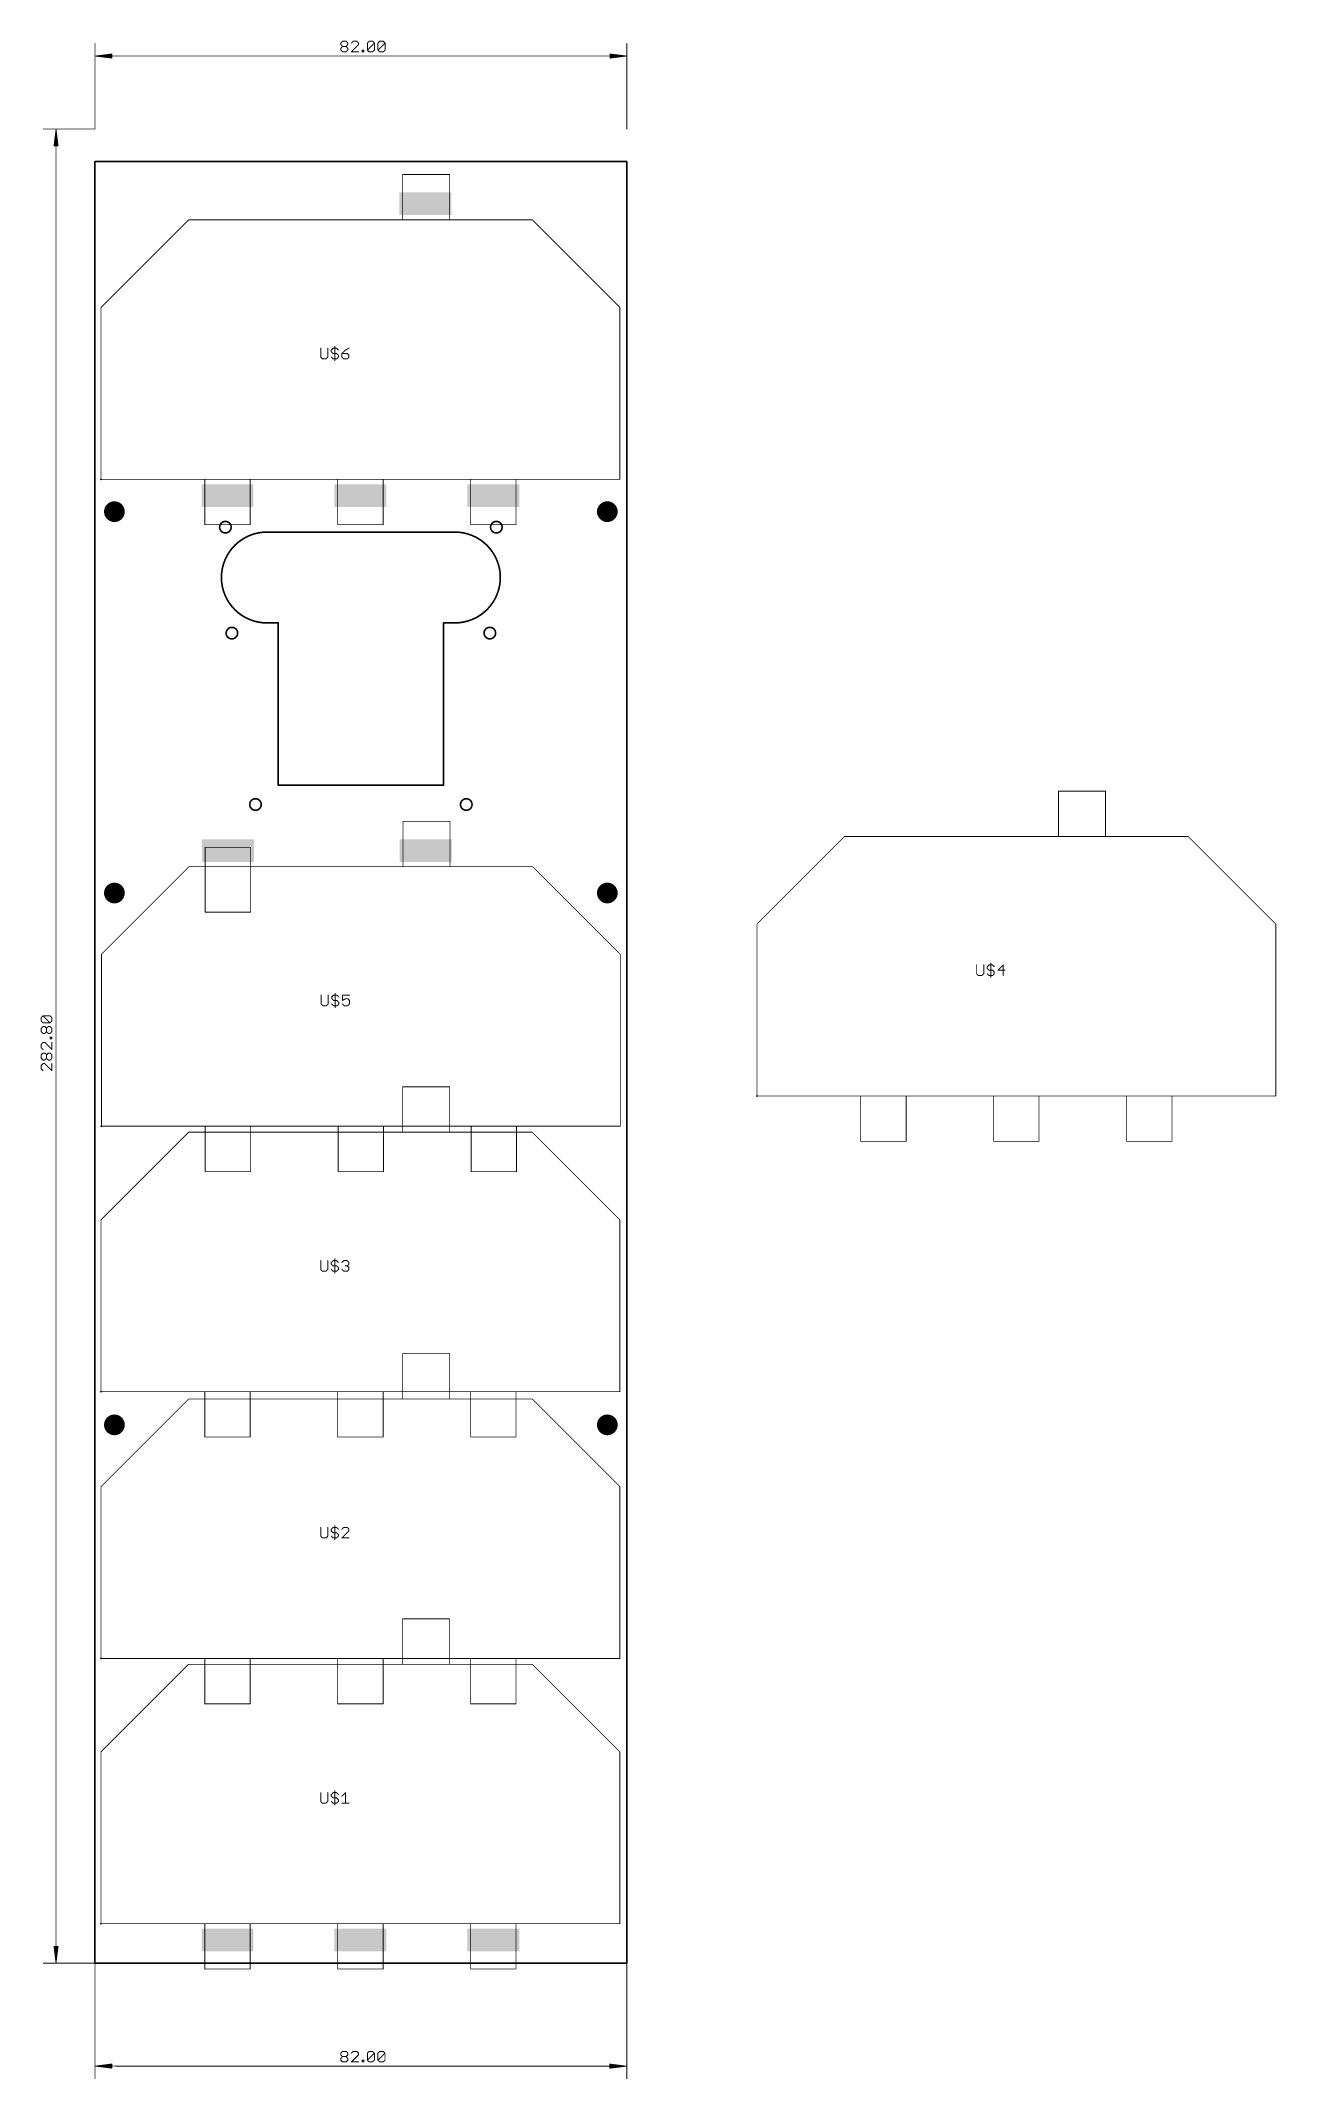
# Model space of a CAD drawing. Extents: x -8 to 182, y -18 to 296.
import ezdxf

# ---------------------------------------------------------------- set-up
doc = ezdxf.new("R2010")
doc.units = 0
for name, color, linetype in [('1', 22, 'CONTINUOUS'), ('18', 82, 'CONTINUOUS'), ('20', 7, 'CONTINUOUS'), ('21', 253, 'CONTINUOUS'), ('23', 7, 'CONTINUOUS'), ('47', 253, 'CONTINUOUS')]:
    doc.layers.add(name, color=color, linetype=linetype)

# ---------------------------------------------------------------- blocks, each defined once
blk = doc.blocks.new('RECT')
blk.add_solid([(-0.5, -0.5), (0.5, -0.5), (-0.5, 0.5), (0.5, 0.5)])
blk = doc.blocks.new('ROUNDV')
at = {"const_width": 0.5}
blk.add_lwpolyline([(0, -0.25, 1), (0, 0.25, 1), (0, -0.25)], format="xyb", dxfattribs=at)

msp = doc.modelspace()

# ---------------------------------------------------------------- linework, layer by layer
at = {"layer": '20'}
for p, q in [((82, 277.8), (0, 277.8)), ((0, 277.8), (0, 0)), ((82, 0), (82, 277.8)), ((0, 0), (82, 0))]:
    msp.add_line(p, q, dxfattribs=at)
for points, const_width in [([(20.1138, 220.5136, 1), (20.1138, 222.2916, 1), (20.1138, 220.5136)], 0.254), ([(26.501, 220.6488, 1), (26.501, 206.6488)], 0.254), ([(26.501, 220.7123, 1), (26.501, 220.5853)], 0.127), ([(26.501, 220.5853, 1), (26.501, 220.7123)], 0.127), ([(55.501, 206.6488, 1), (55.501, 220.6488)], 0.254), ([(55.501, 220.7123, 1), (55.501, 220.5853)], 0.127), ([(55.501, 220.5853, 1), (55.501, 220.7123)], 0.127), ([(61.8882, 220.5136, 1), (61.8882, 222.2916, 1), (61.8882, 220.5136)], 0.254), ([(21.1138, 204.1857, 1), (21.1138, 205.9637, 1), (21.1138, 204.1857)], 0.254), ([(26.501, 206.7123, 1), (26.501, 206.5853)], 0.127), ([(26.501, 206.5853, 1), (26.501, 206.7123)], 0.127), ([(28.3145, 206.6488, 1), (28.1875, 206.6488)], 0.127), ([(28.251, 206.5853, 1), (28.251, 206.7123)], 0.127), ([(53.751, 206.7123, 1), (53.751, 206.5853)], 0.127), ([(53.8145, 206.6488, 1), (53.6875, 206.6488)], 0.127), ([(55.501, 206.7123, 1), (55.501, 206.5853)], 0.127), ([(55.501, 206.5853, 1), (55.501, 206.7123)], 0.127), ([(60.8882, 204.1857, 1), (60.8882, 205.9637, 1), (60.8882, 204.1857)], 0.254), ([(24.751, 177.7588, 1), (24.751, 179.5388, 1), (24.751, 177.7588)], 0.254), ([(28.251, 181.7123, 1), (28.251, 181.5853)], 0.127), ([(28.1875, 181.6488, 1), (28.3145, 181.6488)], 0.127), ([(53.6875, 181.6488, 1), (53.8145, 181.6488)], 0.127), ([(53.751, 181.5853, 1), (53.751, 181.7123)], 0.127), ([(57.251, 177.7588, 1), (57.251, 179.5388, 1), (57.251, 177.7588)], 0.254)]:
    msp.add_lwpolyline(points, format="xyb", dxfattribs=dict(at, const_width=const_width))
at = {"layer": '20', "const_width": 0.254}
for points in [[(26.501, 220.6488), (55.501, 220.6488)], [(28.251, 206.6488), (26.501, 206.6488)], [(28.251, 181.6488), (28.251, 206.6488)], [(53.751, 206.6488), (55.501, 206.6488)], [(53.751, 181.6488), (53.751, 206.6488)], [(28.251, 181.6488), (53.751, 181.6488)]]:
    msp.add_lwpolyline(points, dxfattribs=at)
at = {"layer": '21'}
for points, const_width in [([(47.431, 275.8206, 1), (47.431, 275.7571)], 0.0635), ([(47.4628, 275.7888, 1), (47.3993, 275.7888)], 0.0635), ([(54.7128, 275.7888, 1), (54.6493, 275.7888)], 0.0635), ([(54.681, 275.7571, 1), (54.681, 275.8206)], 0.0635), ([(14.431, 268.8206, 1), (14.431, 268.7571)], 0.0635), ([(14.4535, 268.7664, 1), (14.4085, 268.8113)], 0.0635), ([(47.431, 268.8206, 1), (47.431, 268.7571)], 0.0635), ([(47.3993, 268.7888, 1), (47.4628, 268.7888)], 0.0635), ([(47.431, 268.7571, 1), (47.431, 268.8206)], 0.0635), ([(54.681, 268.8206, 1), (54.681, 268.7571)], 0.0635), ([(54.6493, 268.7888, 1), (54.7128, 268.7888)], 0.0635), ([(54.681, 268.7571, 1), (54.681, 268.8206)], 0.0635), ([(67.4535, 268.8113, 1), (67.4085, 268.7664)], 0.0635), ([(67.431, 268.7571, 1), (67.431, 268.8206)], 0.0635), ([(0.9085, 255.3113, 1), (0.9535, 255.2664)], 0.0635), ([(0.9627, 255.2888, 1), (0.8993, 255.2888)], 0.0635), ([(80.9627, 255.2888, 1), (80.8992, 255.2888)], 0.0635), ([(80.9085, 255.2664, 1), (80.9535, 255.3113)], 0.0635), ([(34.8453, 248.992, 1), (34.7691, 248.992)], 0.0762), ([(35.93, 248.992, 1), (35.8538, 248.992)], 0.0762), ([(36.4174, 248.7478, 1), (36.4713, 248.6939)], 0.0762), ([(36.4713, 248.4766, 1), (36.4174, 248.4227)], 0.0762), ([(36.4825, 248.7208, 1), (36.4063, 248.7208)], 0.0762), ([(36.4063, 248.4497, 1), (36.4825, 248.4497)], 0.0762), ([(36.7155, 249.0301, 1), (36.7155, 248.9539)], 0.0762), ([(36.7425, 248.9651, 1), (36.6886, 249.0189)], 0.0762), ([(37.0248, 249.2632, 1), (36.9486, 249.2632)], 0.0762), ([(37.2848, 249.0189, 1), (37.2309, 248.9651)], 0.0762), ([(37.2579, 248.9539, 1), (37.2579, 249.0301)], 0.0762), ([(37.5021, 248.6939, 1), (37.556, 248.7478)], 0.0762), ([(38.6068, 248.7549, 1), (38.6409, 248.6868)], 0.0762), ([(38.6508, 248.6939, 1), (38.5969, 248.7478)], 0.0762), ([(39.1832, 248.9579, 1), (39.1491, 249.0261)], 0.0762), ([(34.8341, 247.6631, 1), (34.7803, 247.6092)], 0.0762), ([(34.7691, 247.6362, 1), (34.8453, 247.6362)], 0.0762), ([(35.0784, 247.4031, 1), (35.0784, 247.3269)], 0.0762), ([(35.0514, 247.3381, 1), (35.1053, 247.392)], 0.0762), ([(35.5938, 247.392, 1), (35.6476, 247.3381)], 0.0762), ([(35.6207, 247.3269, 1), (35.6207, 247.4031)], 0.0762), ([(35.8538, 247.6362, 1), (35.93, 247.6362)], 0.0762), ([(35.9188, 247.6092, 1), (35.8649, 247.6631)], 0.0762), ([(36.4713, 247.6631, 1), (36.4174, 247.6092)], 0.0762), ([(36.7155, 248.2166, 1), (36.7155, 248.1404)], 0.0762), ([(36.7155, 247.4031, 1), (36.7155, 247.3269)], 0.0762), ([(36.6886, 248.1516, 1), (36.7425, 248.2054)], 0.0762), ([(36.6886, 247.3381, 1), (36.7425, 247.392)], 0.0762), ([(36.9486, 247.0938, 1), (37.0248, 247.0938)], 0.0762), ([(37.2309, 247.392, 1), (37.2848, 247.3381)], 0.0762), ([(37.2848, 248.2054, 1), (37.2309, 248.1516)], 0.0762), ([(37.2579, 248.1404, 1), (37.2579, 248.2166)], 0.0762), ([(37.2579, 247.3269, 1), (37.2579, 247.4031)], 0.0762), ([(37.5671, 247.9073, 1), (37.4909, 247.9073)], 0.0762), ([(37.4909, 247.6362, 1), (37.5671, 247.6362)], 0.0762), ([(37.5021, 247.8804, 1), (37.556, 247.9343)], 0.0762), ([(37.556, 247.6092, 1), (37.5021, 247.6631)], 0.0762), ([(38.1196, 248.1785, 1), (38.0434, 248.1785)], 0.0762), ([(38.0815, 248.2166, 1), (38.0815, 248.1404)], 0.0762), ([(38.1085, 247.6631, 1), (38.0546, 247.6092)], 0.0762), ([(38.0434, 247.6362, 1), (38.1196, 247.6362)], 0.0762), ([(38.0546, 248.2054, 1), (38.1085, 248.1516)], 0.0762), ([(38.3527, 247.4031, 1), (38.3527, 247.3269)], 0.0762), ([(38.3257, 247.3381, 1), (38.3796, 247.392)], 0.0762), ([(38.8681, 247.392, 1), (38.9219, 247.3381)], 0.0762), ([(38.9219, 248.2054, 1), (38.8681, 248.1516)], 0.0762), ([(38.895, 248.1404, 1), (38.895, 248.2166)], 0.0762), ([(38.895, 247.3269, 1), (38.895, 247.4031)], 0.0762), ([(39.2043, 247.9073, 1), (39.1281, 247.9073)], 0.0762), ([(39.1281, 247.6362, 1), (39.2043, 247.6362)], 0.0762), ([(39.1392, 247.8804, 1), (39.1931, 247.9343)], 0.0762), ([(39.1931, 247.6092, 1), (39.1392, 247.6631)], 0.0762), ([(0.931, 228.8206, 1), (0.931, 228.7571)], 0.0635), ([(0.8993, 228.7888, 1), (0.9627, 228.7888)], 0.0635), ([(16.931, 228.8206, 1), (16.931, 228.7571)], 0.0635), ([(16.9627, 228.7888, 1), (16.8993, 228.7888)], 0.0635), ([(16.931, 228.7571, 1), (16.931, 228.8206)], 0.0635), ([(23.931, 228.8206, 1), (23.931, 228.7571)], 0.0635), ([(23.9627, 228.7888, 1), (23.8993, 228.7888)], 0.0635), ([(23.931, 228.7571, 1), (23.931, 228.8206)], 0.0635), ([(37.431, 228.8206, 1), (37.431, 228.7571)], 0.0635), ([(37.4628, 228.7888, 1), (37.3993, 228.7888)], 0.0635), ([(37.431, 228.7571, 1), (37.431, 228.8206)], 0.0635), ([(44.431, 228.8206, 1), (44.431, 228.7571)], 0.0635), ([(44.4628, 228.7888, 1), (44.3993, 228.7888)], 0.0635), ([(44.431, 228.7571, 1), (44.431, 228.8206)], 0.0635), ([(57.931, 228.8206, 1), (57.931, 228.7571)], 0.0635), ([(57.9628, 228.7888, 1), (57.8993, 228.7888)], 0.0635), ([(57.931, 228.7571, 1), (57.931, 228.8206)], 0.0635), ([(64.9627, 228.7888, 1), (64.8992, 228.7888)], 0.0635), ([(64.931, 228.8206, 1), (64.931, 228.7571)], 0.0635), ([(64.931, 228.7571, 1), (64.931, 228.8206)], 0.0635), ([(80.8992, 228.7888, 1), (80.9627, 228.7888)], 0.0635), ([(80.931, 228.7571, 1), (80.931, 228.8206)], 0.0635), ([(16.931, 221.8206, 1), (16.931, 221.7571)], 0.0635), ([(16.8993, 221.7888, 1), (16.9627, 221.7888)], 0.0635), ([(23.8993, 221.7888, 1), (23.9627, 221.7888)], 0.0635), ([(23.931, 221.7571, 1), (23.931, 221.8206)], 0.0635), ([(37.431, 221.8206, 1), (37.431, 221.7571)], 0.0635), ([(37.3993, 221.7888, 1), (37.4628, 221.7888)], 0.0635), ([(44.3993, 221.7888, 1), (44.4628, 221.7888)], 0.0635), ([(44.431, 221.7571, 1), (44.431, 221.8206)], 0.0635), ([(57.931, 221.8206, 1), (57.931, 221.7571)], 0.0635), ([(57.8993, 221.7888, 1), (57.9628, 221.7888)], 0.0635), ([(64.8992, 221.7888, 1), (64.9627, 221.7888)], 0.0635), ([(64.931, 221.7571, 1), (64.931, 221.8206)], 0.0635), ([(148.6017, 180.71, 1), (148.5383, 180.71)], 0.0635), ([(148.57, 180.7417, 1), (148.57, 180.6783)], 0.0635), ([(155.8518, 180.71, 1), (155.7883, 180.71)], 0.0635), ([(155.82, 180.6783, 1), (155.82, 180.7417)], 0.0635), ([(47.5318, 176.05, 1), (47.4682, 176.05)], 0.0635), ([(47.5, 176.0817, 1), (47.5, 176.0183)], 0.0635), ([(54.7818, 176.05, 1), (54.7182, 176.05)], 0.0635), ([(54.75, 176.0183, 1), (54.75, 176.0817)], 0.0635), ([(115.57, 173.7417, 1), (115.57, 173.6783)], 0.0635), ([(115.5925, 173.6875, 1), (115.5475, 173.7325)], 0.0635), ([(148.57, 173.7417, 1), (148.57, 173.6783)], 0.0635), ([(148.5383, 173.71, 1), (148.6017, 173.71)], 0.0635), ([(148.57, 173.6783, 1), (148.57, 173.7417)], 0.0635), ([(155.82, 173.7417, 1), (155.82, 173.6783)], 0.0635), ([(155.7883, 173.71, 1), (155.8518, 173.71)], 0.0635), ([(155.82, 173.6783, 1), (155.82, 173.7417)], 0.0635), ([(168.5925, 173.7325, 1), (168.5475, 173.6875)], 0.0635), ([(168.57, 173.6783, 1), (168.57, 173.7417)], 0.0635), ([(17.0317, 172.05, 1), (16.9683, 172.05)], 0.0635), ([(17, 172.0817, 1), (17, 172.0183)], 0.0635), ([(24.0317, 172.05, 1), (23.9683, 172.05)], 0.0635), ([(24, 172.0183, 1), (24, 172.0817)], 0.0635), ([(14.5, 169.0817, 1), (14.5, 169.0183)], 0.0635), ([(14.5225, 169.0275, 1), (14.4775, 169.0725)], 0.0635), ([(47.5, 169.0817, 1), (47.5, 169.0183)], 0.0635), ([(47.4682, 169.05, 1), (47.5318, 169.05)], 0.0635), ([(47.5, 169.0183, 1), (47.5, 169.0817)], 0.0635), ([(54.75, 169.0817, 1), (54.75, 169.0183)], 0.0635), ([(54.7182, 169.05, 1), (54.7818, 169.05)], 0.0635), ([(54.75, 169.0183, 1), (54.75, 169.0817)], 0.0635), ([(67.5225, 169.0725, 1), (67.4775, 169.0275)], 0.0635), ([(67.5, 169.0183, 1), (67.5, 169.0817)], 0.0635), ([(17, 162.0817, 1), (17, 162.0183)], 0.0635), ([(16.9683, 162.05, 1), (17.0317, 162.05)], 0.0635), ([(23.9683, 162.05, 1), (24.0317, 162.05)], 0.0635), ([(24, 162.0183, 1), (24, 162.0817)], 0.0635), ([(102.0475, 160.2325, 1), (102.0925, 160.1875)], 0.0635), ([(102.1018, 160.21, 1), (102.0383, 160.21)], 0.0635), ([(182.1018, 160.21, 1), (182.0383, 160.21)], 0.0635), ([(182.0475, 160.1875, 1), (182.0925, 160.2325)], 0.0635), ([(0.9775, 155.5725, 1), (1.0225, 155.5275)], 0.0635), ([(1.0317, 155.55, 1), (0.9683, 155.55)], 0.0635), ([(81.0318, 155.55, 1), (80.9682, 155.55)], 0.0635), ([(80.9775, 155.5275, 1), (81.0225, 155.5725)], 0.0635), ([(138.1638, 154.1844, 1), (138.0876, 154.1844)], 0.0762), ([(135.9843, 153.9132, 1), (135.9081, 153.9132)], 0.0762), ([(135.9731, 152.5843, 1), (135.9193, 152.5304)], 0.0762), ([(135.9081, 152.5574, 1), (135.9843, 152.5574)], 0.0762), ([(136.2174, 152.3243, 1), (136.2174, 152.2481)], 0.0762), ([(136.1904, 152.2593, 1), (136.2443, 152.3131)], 0.0762), ([(136.7328, 152.3131, 1), (136.7866, 152.2593)], 0.0762), ([(136.7597, 152.2481, 1), (136.7597, 152.3243)], 0.0762), ([(137.069, 153.9132, 1), (136.9928, 153.9132)], 0.0762), ([(136.9928, 152.5574, 1), (137.069, 152.5574)], 0.0762), ([(137.0578, 152.5304, 1), (137.0039, 152.5843)], 0.0762), ([(137.5564, 153.669, 1), (137.6103, 153.6151)], 0.0762), ([(137.6103, 153.3978, 1), (137.5564, 153.3439)], 0.0762), ([(137.6103, 152.5843, 1), (137.5564, 152.5304)], 0.0762), ([(137.6215, 153.642, 1), (137.5453, 153.642)], 0.0762), ([(137.5453, 153.3709, 1), (137.6215, 153.3709)], 0.0762), ([(137.8545, 153.9513, 1), (137.8545, 153.8751)], 0.0762), ([(137.8545, 153.1378, 1), (137.8545, 153.0616)], 0.0762), ([(137.8545, 152.3243, 1), (137.8545, 152.2481)], 0.0762), ([(137.8815, 153.8862, 1), (137.8276, 153.9401)], 0.0762), ([(137.8276, 153.0728, 1), (137.8815, 153.1266)], 0.0762), ([(137.8276, 152.2593, 1), (137.8815, 152.3131)], 0.0762), ([(138.0876, 152.015, 1), (138.1638, 152.015)], 0.0762), ([(138.4238, 153.9401, 1), (138.3699, 153.8862)], 0.0762), ([(138.4238, 153.1266, 1), (138.3699, 153.0728)], 0.0762), ([(138.3699, 152.3131, 1), (138.4238, 152.2593)], 0.0762), ([(138.3969, 153.8751, 1), (138.3969, 153.9513)], 0.0762), ([(138.3969, 153.0616, 1), (138.3969, 153.1378)], 0.0762), ([(138.3969, 152.2481, 1), (138.3969, 152.3243)], 0.0762), ([(138.7061, 152.8285, 1), (138.6299, 152.8285)], 0.0762), ([(138.6299, 152.5574, 1), (138.7061, 152.5574)], 0.0762), ([(138.6411, 153.6151, 1), (138.695, 153.669)], 0.0762), ([(138.6411, 152.8016, 1), (138.695, 152.8555)], 0.0762), ([(138.695, 152.5304, 1), (138.6411, 152.5843)], 0.0762), ([(139.2205, 153.1378, 1), (139.2205, 153.0616)], 0.0762), ([(139.1936, 153.1266, 1), (139.2475, 153.0728)], 0.0762), ([(140.0721, 153.9132, 1), (139.9959, 153.9132)], 0.0762), ([(139.9959, 152.2862, 1), (140.0721, 152.2862)], 0.0762), ([(140.0609, 153.8862, 1), (140.0071, 153.9401)], 0.0762), ([(140.3052, 153.0616, 1), (140.3052, 153.1378)], 0.0762), ([(34.9143, 149.2532, 1), (34.8381, 149.2532)], 0.0762), ([(34.9031, 147.9243, 1), (34.8493, 147.8704)], 0.0762), ([(34.8381, 147.8974, 1), (34.9143, 147.8974)], 0.0762), ([(35.999, 149.2532, 1), (35.9228, 149.2532)], 0.0762), ([(35.9228, 147.8974, 1), (35.999, 147.8974)], 0.0762), ([(35.9878, 147.8704, 1), (35.9339, 147.9243)], 0.0762), ([(36.4864, 149.009, 1), (36.5403, 148.9551)], 0.0762), ([(36.5403, 148.7378, 1), (36.4864, 148.6839)], 0.0762), ([(36.5403, 147.9243, 1), (36.4864, 147.8704)], 0.0762), ([(36.5515, 148.982, 1), (36.4753, 148.982)], 0.0762), ([(36.4753, 148.7109, 1), (36.5515, 148.7109)], 0.0762), ([(36.7845, 149.2913, 1), (36.7845, 149.2151)], 0.0762), ([(36.7845, 148.4778, 1), (36.7845, 148.4016)], 0.0762), ([(36.8115, 149.2262, 1), (36.7576, 149.2801)], 0.0762), ([(36.7576, 148.4128, 1), (36.8115, 148.4666)], 0.0762), ([(37.0938, 149.5244, 1), (37.0176, 149.5244)], 0.0762), ([(37.3538, 149.2801, 1), (37.2999, 149.2262)], 0.0762), ([(37.3538, 148.4666, 1), (37.2999, 148.4128)], 0.0762), ([(37.3269, 149.2151, 1), (37.3269, 149.2913)], 0.0762), ([(37.3269, 148.4016, 1), (37.3269, 148.4778)], 0.0762), ([(37.6361, 148.1685, 1), (37.5599, 148.1685)], 0.0762), ([(37.5599, 147.8974, 1), (37.6361, 147.8974)], 0.0762), ([(37.5711, 148.9551, 1), (37.625, 149.009)], 0.0762), ([(37.5711, 148.1416, 1), (37.625, 148.1955)], 0.0762), ([(37.625, 147.8704, 1), (37.5711, 147.9243)], 0.0762), ([(38.1505, 149.2913, 1), (38.1505, 149.2151)], 0.0762), ([(38.1886, 149.2532, 1), (38.1124, 149.2532)], 0.0762), ([(38.1335, 148.4738, 1), (38.1676, 148.4056)], 0.0762), ([(38.1124, 148.4397, 1), (38.1886, 148.4397)], 0.0762), ([(38.1775, 147.9243, 1), (38.1236, 147.8704)], 0.0762), ([(38.6928, 148.749, 1), (38.6928, 148.6728)], 0.0762), ([(38.7099, 148.6768, 1), (38.6758, 148.7449)], 0.0762), ([(38.9909, 148.7378, 1), (38.9371, 148.6839)], 0.0762), ([(38.964, 148.6728, 1), (38.964, 148.749)], 0.0762), ([(39.2733, 148.4397, 1), (39.1971, 148.4397)], 0.0762), ([(39.1971, 147.8974, 1), (39.2733, 147.8974)], 0.0762), ([(39.2082, 148.4128, 1), (39.2621, 148.4666)], 0.0762), ([(39.2621, 147.8704, 1), (39.2082, 147.9243)], 0.0762), ([(39.2352, 149.2151, 1), (39.2352, 149.2913)], 0.0762), ([(35.1474, 147.6643, 1), (35.1474, 147.5881)], 0.0762), ([(35.1204, 147.5993, 1), (35.1743, 147.6531)], 0.0762), ([(35.6628, 147.6531, 1), (35.7166, 147.5993)], 0.0762), ([(35.6897, 147.5881, 1), (35.6897, 147.6643)], 0.0762), ([(36.7845, 147.6643, 1), (36.7845, 147.5881)], 0.0762), ([(36.7576, 147.5993, 1), (36.8115, 147.6531)], 0.0762), ([(37.0176, 147.355, 1), (37.0938, 147.355)], 0.0762), ([(37.2999, 147.6531, 1), (37.3538, 147.5993)], 0.0762), ([(37.3269, 147.5881, 1), (37.3269, 147.6643)], 0.0762), ([(38.4217, 147.6643, 1), (38.4217, 147.5881)], 0.0762), ([(38.3947, 147.5993, 1), (38.4486, 147.6531)], 0.0762), ([(38.9371, 147.6531, 1), (38.9909, 147.5993)], 0.0762), ([(38.964, 147.5881, 1), (38.964, 147.6643)], 0.0762), ([(47.4628, 135.1188, 1), (47.3993, 135.1188)], 0.0635), ([(47.431, 135.1506, 1), (47.431, 135.0871)], 0.0635), ([(54.7128, 135.1188, 1), (54.6493, 135.1188)], 0.0635), ([(54.681, 135.0871, 1), (54.681, 135.1506)], 0.0635), ([(102.07, 133.7417, 1), (102.07, 133.6783)], 0.0635), ([(102.0383, 133.71, 1), (102.1018, 133.71)], 0.0635), ([(118.07, 133.7417, 1), (118.07, 133.6783)], 0.0635), ([(118.1018, 133.71, 1), (118.0383, 133.71)], 0.0635), ([(118.07, 133.6783, 1), (118.07, 133.7417)], 0.0635), ([(125.07, 133.7417, 1), (125.07, 133.6783)], 0.0635), ([(125.1018, 133.71, 1), (125.0383, 133.71)], 0.0635), ([(125.07, 133.6783, 1), (125.07, 133.7417)], 0.0635), ([(138.6017, 133.71, 1), (138.5383, 133.71)], 0.0635), ([(138.57, 133.7417, 1), (138.57, 133.6783)], 0.0635), ([(138.57, 133.6783, 1), (138.57, 133.7417)], 0.0635), ([(145.57, 133.7417, 1), (145.57, 133.6783)], 0.0635), ([(145.6017, 133.71, 1), (145.5383, 133.71)], 0.0635), ([(145.57, 133.6783, 1), (145.57, 133.7417)], 0.0635), ([(159.1018, 133.71, 1), (159.0383, 133.71)], 0.0635), ([(159.07, 133.7417, 1), (159.07, 133.6783)], 0.0635), ([(159.07, 133.6783, 1), (159.07, 133.7417)], 0.0635), ([(166.1018, 133.71, 1), (166.0383, 133.71)], 0.0635), ([(166.07, 133.7417, 1), (166.07, 133.6783)], 0.0635), ([(166.07, 133.6783, 1), (166.07, 133.7417)], 0.0635), ([(182.0383, 133.71, 1), (182.1018, 133.71)], 0.0635), ([(182.07, 133.6783, 1), (182.07, 133.7417)], 0.0635), ([(1, 129.0817, 1), (1, 129.0183)], 0.0635), ([(0.9683, 129.05, 1), (1.0317, 129.05)], 0.0635), ([(17.0317, 129.05, 1), (16.9683, 129.05)], 0.0635), ([(17, 129.0817, 1), (17, 129.0183)], 0.0635), ([(17, 129.0183, 1), (17, 129.0817)], 0.0635), ([(24, 129.0817, 1), (24, 129.0183)], 0.0635), ([(24.0317, 129.05, 1), (23.9683, 129.05)], 0.0635), ([(24, 129.0183, 1), (24, 129.0817)], 0.0635), ([(37.5318, 129.05, 1), (37.4682, 129.05)], 0.0635), ([(37.5, 129.0817, 1), (37.5, 129.0183)], 0.0635), ([(37.5, 129.0183, 1), (37.5, 129.0817)], 0.0635), ([(44.5318, 129.05, 1), (44.4682, 129.05)], 0.0635), ([(44.5, 129.0817, 1), (44.5, 129.0183)], 0.0635), ([(44.5, 129.0183, 1), (44.5, 129.0817)], 0.0635), ([(58.0318, 129.05, 1), (57.9682, 129.05)], 0.0635), ([(58, 129.0817, 1), (58, 129.0183)], 0.0635), ([(58, 129.0183, 1), (58, 129.0817)], 0.0635), ([(65.0318, 129.05, 1), (64.9682, 129.05)], 0.0635), ([(65, 129.0817, 1), (65, 129.0183)], 0.0635), ([(65, 129.0183, 1), (65, 129.0817)], 0.0635), ([(80.9682, 129.05, 1), (81.0318, 129.05)], 0.0635), ([(81, 129.0183, 1), (81, 129.0817)], 0.0635), ([(14.431, 128.1506, 1), (14.431, 128.0871)], 0.0635), ([(14.4535, 128.0964, 1), (14.4085, 128.1413)], 0.0635), ([(47.431, 128.1506, 1), (47.431, 128.0871)], 0.0635), ([(47.3993, 128.1188, 1), (47.4628, 128.1188)], 0.0635), ([(47.431, 128.0871, 1), (47.431, 128.1506)], 0.0635), ([(54.681, 128.1506, 1), (54.681, 128.0871)], 0.0635), ([(54.6493, 128.1188, 1), (54.7128, 128.1188)], 0.0635), ([(54.681, 128.0871, 1), (54.681, 128.1506)], 0.0635), ([(67.4535, 128.1413, 1), (67.4085, 128.0964)], 0.0635), ([(67.431, 128.0871, 1), (67.431, 128.1506)], 0.0635), ([(118.07, 126.7418, 1), (118.07, 126.6783)], 0.0635), ([(118.0383, 126.71, 1), (118.1018, 126.71)], 0.0635), ([(125.0383, 126.71, 1), (125.1018, 126.71)], 0.0635), ([(125.07, 126.6783, 1), (125.07, 126.7418)], 0.0635), ([(138.57, 126.7418, 1), (138.57, 126.6783)], 0.0635), ([(138.5383, 126.71, 1), (138.6017, 126.71)], 0.0635), ([(145.5383, 126.71, 1), (145.6017, 126.71)], 0.0635), ([(145.57, 126.6783, 1), (145.57, 126.7418)], 0.0635), ([(159.07, 126.7418, 1), (159.07, 126.6783)], 0.0635), ([(159.0383, 126.71, 1), (159.1018, 126.71)], 0.0635), ([(166.0383, 126.71, 1), (166.1018, 126.71)], 0.0635), ([(166.07, 126.6783, 1), (166.07, 126.7418)], 0.0635), ([(17, 122.0818, 1), (17, 122.0183)], 0.0635), ([(16.9683, 122.05, 1), (17.0317, 122.05)], 0.0635), ([(23.9683, 122.05, 1), (24.0317, 122.05)], 0.0635), ([(24, 122.0183, 1), (24, 122.0818)], 0.0635), ([(37.5, 122.0818, 1), (37.5, 122.0183)], 0.0635), ([(37.4682, 122.05, 1), (37.5318, 122.05)], 0.0635), ([(44.4682, 122.05, 1), (44.5318, 122.05)], 0.0635), ([(44.5, 122.0183, 1), (44.5, 122.0818)], 0.0635), ([(58, 122.0818, 1), (58, 122.0183)], 0.0635), ([(57.9682, 122.05, 1), (58.0318, 122.05)], 0.0635), ([(64.9682, 122.05, 1), (65.0318, 122.05)], 0.0635), ([(65, 122.0183, 1), (65, 122.0818)], 0.0635), ([(0.9085, 114.6413, 1), (0.9535, 114.5964)], 0.0635), ([(0.9627, 114.6188, 1), (0.8993, 114.6188)], 0.0635), ([(80.9627, 114.6188, 1), (80.8992, 114.6188)], 0.0635), ([(80.9085, 114.5964, 1), (80.9535, 114.6413)], 0.0635), ([(34.8453, 108.322, 1), (34.7691, 108.322)], 0.0762), ([(34.8341, 106.9931, 1), (34.7803, 106.9392)], 0.0762), ([(34.7691, 106.9662, 1), (34.8453, 106.9662)], 0.0762), ([(35.93, 108.322, 1), (35.8538, 108.322)], 0.0762), ([(35.8538, 106.9662, 1), (35.93, 106.9662)], 0.0762), ([(35.9188, 106.9392, 1), (35.8649, 106.9931)], 0.0762), ([(36.4174, 108.0778, 1), (36.4713, 108.0239)], 0.0762), ([(36.4713, 107.8066, 1), (36.4174, 107.7527)], 0.0762), ([(36.4713, 106.9931, 1), (36.4174, 106.9392)], 0.0762), ([(36.4825, 108.0508, 1), (36.4063, 108.0508)], 0.0762), ([(36.4063, 107.7797, 1), (36.4825, 107.7797)], 0.0762), ([(36.7155, 108.3601, 1), (36.7155, 108.2839)], 0.0762), ([(36.7155, 107.5466, 1), (36.7155, 107.4704)], 0.0762), ([(36.7425, 108.2951, 1), (36.6886, 108.3489)], 0.0762), ([(36.6886, 107.4816, 1), (36.7425, 107.5354)], 0.0762), ([(37.0248, 108.5932, 1), (36.9486, 108.5932)], 0.0762), ([(37.2848, 108.3489, 1), (37.2309, 108.2951)], 0.0762), ([(37.2848, 107.5354, 1), (37.2309, 107.4816)], 0.0762), ([(37.2579, 108.2839, 1), (37.2579, 108.3601)], 0.0762), ([(37.2579, 107.4704, 1), (37.2579, 107.5466)], 0.0762), ([(37.5671, 107.2373, 1), (37.4909, 107.2373)], 0.0762), ([(37.4909, 106.9662, 1), (37.5671, 106.9662)], 0.0762), ([(37.5021, 108.0239, 1), (37.556, 108.0778)], 0.0762), ([(37.5021, 107.2104, 1), (37.556, 107.2643)], 0.0762), ([(37.556, 106.9392, 1), (37.5021, 106.9931)], 0.0762), ([(38.0546, 108.0778, 1), (38.1085, 108.0239)], 0.0762), ([(38.1085, 106.9931, 1), (38.0546, 106.9392)], 0.0762), ([(38.3527, 108.3601, 1), (38.3527, 108.2839)], 0.0762), ([(38.3796, 108.2951, 1), (38.3257, 108.3489)], 0.0762), ([(38.6238, 107.5466, 1), (38.6238, 107.4704)], 0.0762), ([(38.9219, 108.3489, 1), (38.8681, 108.2951)], 0.0762), ([(38.9219, 107.5354, 1), (38.8681, 107.4816)], 0.0762), ([(38.8681, 107.5354, 1), (38.9219, 107.4816)], 0.0762), ([(38.895, 108.2839, 1), (38.895, 108.3601)], 0.0762), ([(38.895, 107.4704, 1), (38.895, 107.5466)], 0.0762), ([(39.2043, 108.0508, 1), (39.1281, 108.0508)], 0.0762), ([(39.1281, 107.7797, 1), (39.2043, 107.7797)], 0.0762), ([(39.2043, 107.2373, 1), (39.1281, 107.2373)], 0.0762), ([(39.1281, 106.9662, 1), (39.2043, 106.9662)], 0.0762), ([(39.1392, 108.0239, 1), (39.1931, 108.0778)], 0.0762), ([(39.1931, 107.7527, 1), (39.1392, 107.8066)], 0.0762), ([(39.1392, 107.2104, 1), (39.1931, 107.2643)], 0.0762), ([(39.1931, 106.9392, 1), (39.1392, 106.9931)], 0.0762), ([(35.0784, 106.7331, 1), (35.0784, 106.6569)], 0.0762), ([(35.0514, 106.6681, 1), (35.1053, 106.722)], 0.0762), ([(35.5938, 106.722, 1), (35.6476, 106.6681)], 0.0762), ([(35.6207, 106.6569, 1), (35.6207, 106.7331)], 0.0762), ([(36.7155, 106.7331, 1), (36.7155, 106.6569)], 0.0762), ([(36.6886, 106.6681, 1), (36.7425, 106.722)], 0.0762), ([(36.9486, 106.4238, 1), (37.0248, 106.4238)], 0.0762), ([(37.2309, 106.722, 1), (37.2848, 106.6681)], 0.0762), ([(37.2579, 106.6569, 1), (37.2579, 106.7331)], 0.0762), ([(38.3527, 106.7331, 1), (38.3527, 106.6569)], 0.0762), ([(38.3257, 106.6681, 1), (38.3796, 106.722)], 0.0762), ([(38.8681, 106.722, 1), (38.9219, 106.6681)], 0.0762), ([(38.895, 106.6569, 1), (38.895, 106.7331)], 0.0762), ([(47.4628, 93.9788, 1), (47.3993, 93.9788)], 0.0635), ([(47.431, 94.0106, 1), (47.431, 93.9471)], 0.0635), ([(54.7128, 93.9788, 1), (54.6493, 93.9788)], 0.0635), ([(54.681, 93.9471, 1), (54.681, 94.0106)], 0.0635), ([(0.931, 88.1506, 1), (0.931, 88.0871)], 0.0635), ([(0.8993, 88.1188, 1), (0.9627, 88.1188)], 0.0635), ([(16.931, 88.1506, 1), (16.931, 88.0871)], 0.0635), ([(16.9627, 88.1188, 1), (16.8993, 88.1188)], 0.0635), ([(16.931, 88.0871, 1), (16.931, 88.1506)], 0.0635), ([(23.931, 88.1506, 1), (23.931, 88.0871)], 0.0635), ([(23.9627, 88.1188, 1), (23.8993, 88.1188)], 0.0635), ([(23.931, 88.0871, 1), (23.931, 88.1506)], 0.0635), ([(37.4628, 88.1188, 1), (37.3993, 88.1188)], 0.0635), ([(37.431, 88.1506, 1), (37.431, 88.0871)], 0.0635), ([(37.431, 88.0871, 1), (37.431, 88.1506)], 0.0635), ([(44.431, 88.1506, 1), (44.431, 88.0871)], 0.0635), ([(44.4628, 88.1188, 1), (44.3993, 88.1188)], 0.0635), ([(44.431, 88.0871, 1), (44.431, 88.1506)], 0.0635), ([(57.9628, 88.1188, 1), (57.8993, 88.1188)], 0.0635), ([(57.931, 88.1506, 1), (57.931, 88.0871)], 0.0635), ([(57.931, 88.0871, 1), (57.931, 88.1506)], 0.0635), ([(64.9627, 88.1188, 1), (64.8992, 88.1188)], 0.0635), ([(64.931, 88.1506, 1), (64.931, 88.0871)], 0.0635), ([(64.931, 88.0871, 1), (64.931, 88.1506)], 0.0635), ([(80.8992, 88.1188, 1), (80.9627, 88.1188)], 0.0635), ([(80.931, 88.0871, 1), (80.931, 88.1506)], 0.0635), ([(14.431, 87.0106, 1), (14.431, 86.9471)], 0.0635), ([(14.4535, 86.9564, 1), (14.4085, 87.0013)], 0.0635), ([(47.431, 87.0106, 1), (47.431, 86.9471)], 0.0635), ([(47.3993, 86.9788, 1), (47.4628, 86.9788)], 0.0635), ([(47.431, 86.9471, 1), (47.431, 87.0106)], 0.0635), ([(54.681, 87.0106, 1), (54.681, 86.9471)], 0.0635), ([(54.6493, 86.9788, 1), (54.7128, 86.9788)], 0.0635), ([(54.681, 86.9471, 1), (54.681, 87.0106)], 0.0635), ([(67.4535, 87.0013, 1), (67.4085, 86.9564)], 0.0635), ([(67.431, 86.9471, 1), (67.431, 87.0106)], 0.0635), ([(16.931, 81.1506, 1), (16.931, 81.0871)], 0.0635), ([(16.8993, 81.1188, 1), (16.9627, 81.1188)], 0.0635), ([(23.8993, 81.1188, 1), (23.9627, 81.1188)], 0.0635), ([(23.931, 81.0871, 1), (23.931, 81.1506)], 0.0635), ([(37.431, 81.1506, 1), (37.431, 81.0871)], 0.0635), ([(37.3993, 81.1188, 1), (37.4628, 81.1188)], 0.0635), ([(44.3993, 81.1188, 1), (44.4628, 81.1188)], 0.0635), ([(44.431, 81.0871, 1), (44.431, 81.1506)], 0.0635), ([(57.931, 81.1506, 1), (57.931, 81.0871)], 0.0635), ([(57.8993, 81.1188, 1), (57.9628, 81.1188)], 0.0635), ([(64.8992, 81.1188, 1), (64.9627, 81.1188)], 0.0635), ([(64.931, 81.0871, 1), (64.931, 81.1506)], 0.0635), ([(0.9085, 73.5013, 1), (0.9535, 73.4564)], 0.0635), ([(0.9627, 73.4788, 1), (0.8993, 73.4788)], 0.0635), ([(80.9627, 73.4788, 1), (80.8992, 73.4788)], 0.0635), ([(80.9085, 73.4564, 1), (80.9535, 73.5013)], 0.0635), ([(34.8453, 67.182, 1), (34.7691, 67.182)], 0.0762), ([(35.93, 67.182, 1), (35.8538, 67.182)], 0.0762), ([(36.4174, 66.9378, 1), (36.4713, 66.8839)], 0.0762), ([(36.4713, 66.6666, 1), (36.4174, 66.6127)], 0.0762), ([(36.4825, 66.9108, 1), (36.4063, 66.9108)], 0.0762), ([(36.4063, 66.6397, 1), (36.4825, 66.6397)], 0.0762), ([(36.7155, 67.2201, 1), (36.7155, 67.1439)], 0.0762), ([(36.7155, 66.4066, 1), (36.7155, 66.3304)], 0.0762), ([(36.7425, 67.1551, 1), (36.6886, 67.2089)], 0.0762), ([(36.6886, 66.3416, 1), (36.7425, 66.3954)], 0.0762), ([(37.0248, 67.4532, 1), (36.9486, 67.4532)], 0.0762), ([(37.2848, 67.2089, 1), (37.2309, 67.1551)], 0.0762), ([(37.2848, 66.3954, 1), (37.2309, 66.3416)], 0.0762), ([(37.2579, 67.1439, 1), (37.2579, 67.2201)], 0.0762), ([(37.2579, 66.3304, 1), (37.2579, 66.4066)], 0.0762), ([(37.5671, 66.0973, 1), (37.4909, 66.0973)], 0.0762), ([(37.5021, 66.8839, 1), (37.556, 66.9378)], 0.0762), ([(37.5021, 66.0704, 1), (37.556, 66.1243)], 0.0762), ([(38.0546, 66.9378, 1), (38.1085, 66.8839)], 0.0762), ([(38.3527, 67.2201, 1), (38.3527, 67.1439)], 0.0762), ([(38.3796, 67.1551, 1), (38.3257, 67.2089)], 0.0762), ([(38.9219, 67.2089, 1), (38.8681, 67.1551)], 0.0762), ([(38.895, 67.1439, 1), (38.895, 67.2201)], 0.0762), ([(39.2043, 66.9108, 1), (39.1281, 66.9108)], 0.0762), ([(39.1281, 66.6397, 1), (39.2043, 66.6397)], 0.0762), ([(39.1392, 66.8839, 1), (39.1931, 66.9378)], 0.0762), ([(39.1931, 66.6127, 1), (39.1392, 66.6666)], 0.0762), ([(34.8341, 65.8531, 1), (34.7803, 65.7992)], 0.0762), ([(34.7691, 65.8262, 1), (34.8453, 65.8262)], 0.0762), ([(35.0784, 65.5931, 1), (35.0784, 65.5169)], 0.0762), ([(35.0514, 65.5281, 1), (35.1053, 65.582)], 0.0762), ([(35.5938, 65.582, 1), (35.6476, 65.5281)], 0.0762), ([(35.6207, 65.5169, 1), (35.6207, 65.5931)], 0.0762), ([(35.8538, 65.8262, 1), (35.93, 65.8262)], 0.0762), ([(35.9188, 65.7992, 1), (35.8649, 65.8531)], 0.0762), ([(36.4713, 65.8531, 1), (36.4174, 65.7992)], 0.0762), ([(36.7155, 65.5931, 1), (36.7155, 65.5169)], 0.0762), ([(36.6886, 65.5281, 1), (36.7425, 65.582)], 0.0762), ([(36.9486, 65.2838, 1), (37.0248, 65.2838)], 0.0762), ([(37.2309, 65.582, 1), (37.2848, 65.5281)], 0.0762), ([(37.2579, 65.5169, 1), (37.2579, 65.5931)], 0.0762), ([(37.4909, 65.8262, 1), (37.5671, 65.8262)], 0.0762), ([(37.556, 65.7992, 1), (37.5021, 65.8531)], 0.0762), ([(38.0815, 65.5931, 1), (38.0815, 65.5169)], 0.0762), ([(38.0546, 65.582, 1), (38.1085, 65.5281)], 0.0762), ([(39.1662, 65.5169, 1), (39.1662, 65.5931)], 0.0762), ([(47.431, 53.1206, 1), (47.431, 53.0571)], 0.0635), ([(47.4628, 53.0888, 1), (47.3993, 53.0888)], 0.0635), ([(54.7128, 53.0888, 1), (54.6493, 53.0888)], 0.0635), ([(54.681, 53.0571, 1), (54.681, 53.1206)], 0.0635), ([(0.931, 47.0106, 1), (0.931, 46.9471)], 0.0635), ([(0.8993, 46.9788, 1), (0.9627, 46.9788)], 0.0635), ([(14.431, 46.1206, 1), (14.431, 46.0571)], 0.0635), ([(14.4535, 46.0664, 1), (14.4085, 46.1113)], 0.0635), ([(16.931, 47.0106, 1), (16.931, 46.9471)], 0.0635), ([(16.9627, 46.9788, 1), (16.8993, 46.9788)], 0.0635), ([(16.931, 46.9471, 1), (16.931, 47.0106)], 0.0635), ([(23.931, 47.0106, 1), (23.931, 46.9471)], 0.0635), ([(23.9627, 46.9788, 1), (23.8993, 46.9788)], 0.0635), ([(23.931, 46.9471, 1), (23.931, 47.0106)], 0.0635), ([(37.4628, 46.9788, 1), (37.3993, 46.9788)], 0.0635), ([(37.431, 47.0106, 1), (37.431, 46.9471)], 0.0635), ([(37.431, 46.9471, 1), (37.431, 47.0106)], 0.0635), ([(44.431, 47.0106, 1), (44.431, 46.9471)], 0.0635), ([(44.4628, 46.9788, 1), (44.3993, 46.9788)], 0.0635), ([(44.431, 46.9471, 1), (44.431, 47.0106)], 0.0635), ([(47.431, 46.1206, 1), (47.431, 46.0571)], 0.0635), ([(47.3993, 46.0888, 1), (47.4628, 46.0888)], 0.0635), ([(47.431, 46.0571, 1), (47.431, 46.1206)], 0.0635), ([(54.681, 46.1206, 1), (54.681, 46.0571)], 0.0635), ([(54.6493, 46.0888, 1), (54.7128, 46.0888)], 0.0635), ([(54.681, 46.0571, 1), (54.681, 46.1206)], 0.0635), ([(57.9628, 46.9788, 1), (57.8993, 46.9788)], 0.0635), ([(57.931, 47.0106, 1), (57.931, 46.9471)], 0.0635), ([(57.931, 46.9471, 1), (57.931, 47.0106)], 0.0635), ([(64.9627, 46.9788, 1), (64.8992, 46.9788)], 0.0635), ([(64.931, 47.0106, 1), (64.931, 46.9471)], 0.0635), ([(64.931, 46.9471, 1), (64.931, 47.0106)], 0.0635), ([(67.4535, 46.1113, 1), (67.4085, 46.0664)], 0.0635), ([(67.431, 46.0571, 1), (67.431, 46.1206)], 0.0635), ([(80.8992, 46.9788, 1), (80.9627, 46.9788)], 0.0635), ([(80.931, 46.9471, 1), (80.931, 47.0106)], 0.0635), ([(16.931, 40.0106, 1), (16.931, 39.9471)], 0.0635), ([(16.8993, 39.9788, 1), (16.9627, 39.9788)], 0.0635), ([(23.8993, 39.9788, 1), (23.9627, 39.9788)], 0.0635), ([(23.931, 39.9471, 1), (23.931, 40.0106)], 0.0635), ([(37.431, 40.0106, 1), (37.431, 39.9471)], 0.0635), ([(37.3993, 39.9788, 1), (37.4628, 39.9788)], 0.0635), ([(44.3993, 39.9788, 1), (44.4628, 39.9788)], 0.0635), ([(44.431, 39.9471, 1), (44.431, 40.0106)], 0.0635), ([(57.931, 40.0106, 1), (57.931, 39.9471)], 0.0635), ([(57.8993, 39.9788, 1), (57.9628, 39.9788)], 0.0635), ([(64.8992, 39.9788, 1), (64.9627, 39.9788)], 0.0635), ([(64.931, 39.9471, 1), (64.931, 40.0106)], 0.0635), ([(0.9085, 32.6113, 1), (0.9535, 32.5664)], 0.0635), ([(0.9627, 32.5888, 1), (0.8993, 32.5888)], 0.0635), ([(80.9627, 32.5888, 1), (80.8992, 32.5888)], 0.0635), ([(80.9085, 32.5664, 1), (80.9535, 32.6113)], 0.0635), ([(34.8453, 26.292, 1), (34.7691, 26.292)], 0.0762), ([(35.93, 26.292, 1), (35.8538, 26.292)], 0.0762), ([(36.4174, 26.0478, 1), (36.4713, 25.9939)], 0.0762), ([(36.4713, 25.7766, 1), (36.4174, 25.7227)], 0.0762), ([(36.4825, 26.0208, 1), (36.4063, 26.0208)], 0.0762), ([(36.4063, 25.7497, 1), (36.4825, 25.7497)], 0.0762), ([(36.7155, 26.3301, 1), (36.7155, 26.2539)], 0.0762), ([(36.7155, 25.5166, 1), (36.7155, 25.4404)], 0.0762), ([(36.7425, 26.2651, 1), (36.6886, 26.3189)], 0.0762), ([(36.6886, 25.4516, 1), (36.7425, 25.5054)], 0.0762), ([(37.0248, 26.5632, 1), (36.9486, 26.5632)], 0.0762), ([(37.2848, 26.3189, 1), (37.2309, 26.2651)], 0.0762), ([(37.2848, 25.5054, 1), (37.2309, 25.4516)], 0.0762), ([(37.2579, 26.2539, 1), (37.2579, 26.3301)], 0.0762), ([(37.2579, 25.4404, 1), (37.2579, 25.5166)], 0.0762), ([(37.5671, 25.2073, 1), (37.4909, 25.2073)], 0.0762), ([(37.5021, 25.9939, 1), (37.556, 26.0478)], 0.0762), ([(37.5021, 25.1804, 1), (37.556, 25.2343)], 0.0762), ([(38.0546, 25.7766, 1), (38.1085, 25.7227)], 0.0762), ([(38.6619, 26.292, 1), (38.5857, 26.292)], 0.0762), ([(38.6508, 26.2651, 1), (38.5969, 26.3189)], 0.0762), ([(34.8341, 24.9631, 1), (34.7803, 24.9092)], 0.0762), ([(34.7691, 24.9362, 1), (34.8453, 24.9362)], 0.0762), ([(35.0784, 24.7031, 1), (35.0784, 24.6269)], 0.0762), ([(35.0514, 24.6381, 1), (35.1053, 24.692)], 0.0762), ([(35.5938, 24.692, 1), (35.6476, 24.6381)], 0.0762), ([(35.6207, 24.6269, 1), (35.6207, 24.7031)], 0.0762), ([(35.8538, 24.9362, 1), (35.93, 24.9362)], 0.0762), ([(35.9188, 24.9092, 1), (35.8649, 24.9631)], 0.0762), ([(36.4713, 24.9631, 1), (36.4174, 24.9092)], 0.0762), ([(36.7155, 24.7031, 1), (36.7155, 24.6269)], 0.0762), ([(36.6886, 24.6381, 1), (36.7425, 24.692)], 0.0762), ([(36.9486, 24.3938, 1), (37.0248, 24.3938)], 0.0762), ([(37.2309, 24.692, 1), (37.2848, 24.6381)], 0.0762), ([(37.2579, 24.6269, 1), (37.2579, 24.7031)], 0.0762), ([(37.4909, 24.9362, 1), (37.5671, 24.9362)], 0.0762), ([(37.556, 24.9092, 1), (37.5021, 24.9631)], 0.0762), ([(38.0815, 24.7031, 1), (38.0815, 24.6269)], 0.0762), ([(38.5857, 24.665, 1), (38.6619, 24.665)], 0.0762), ([(39.1662, 24.6269, 1), (39.1662, 24.7031)], 0.0762), ([(0.931, 6.1206, 1), (0.931, 6.0571)], 0.0635), ([(0.8993, 6.0888, 1), (0.9627, 6.0888)], 0.0635), ([(16.931, 6.1206, 1), (16.931, 6.0571)], 0.0635), ([(16.9627, 6.0888, 1), (16.8993, 6.0888)], 0.0635), ([(16.931, 6.0571, 1), (16.931, 6.1206)], 0.0635), ([(23.931, 6.1206, 1), (23.931, 6.0571)], 0.0635), ([(23.9627, 6.0888, 1), (23.8993, 6.0888)], 0.0635), ([(23.931, 6.0571, 1), (23.931, 6.1206)], 0.0635), ([(37.4628, 6.0888, 1), (37.3993, 6.0888)], 0.0635), ([(37.431, 6.1206, 1), (37.431, 6.0571)], 0.0635), ([(37.431, 6.0571, 1), (37.431, 6.1206)], 0.0635), ([(44.431, 6.1206, 1), (44.431, 6.0571)], 0.0635), ([(44.4628, 6.0888, 1), (44.3993, 6.0888)], 0.0635), ([(44.431, 6.0571, 1), (44.431, 6.1206)], 0.0635), ([(57.9628, 6.0888, 1), (57.8993, 6.0888)], 0.0635), ([(57.931, 6.1206, 1), (57.931, 6.0571)], 0.0635), ([(57.931, 6.0571, 1), (57.931, 6.1206)], 0.0635), ([(64.9627, 6.0888, 1), (64.8992, 6.0888)], 0.0635), ([(64.931, 6.1206, 1), (64.931, 6.0571)], 0.0635), ([(64.931, 6.0571, 1), (64.931, 6.1206)], 0.0635), ([(80.8992, 6.0888, 1), (80.9627, 6.0888)], 0.0635), ([(80.931, 6.0571, 1), (80.931, 6.1206)], 0.0635), ([(16.931, -0.8794, 1), (16.931, -0.9429)], 0.0635), ([(16.8993, -0.9112, 1), (16.9627, -0.9112)], 0.0635), ([(23.8993, -0.9112, 1), (23.9627, -0.9112)], 0.0635), ([(23.931, -0.9429, 1), (23.931, -0.8794)], 0.0635), ([(37.431, -0.8794, 1), (37.431, -0.9429)], 0.0635), ([(37.3993, -0.9112, 1), (37.4628, -0.9112)], 0.0635), ([(44.3993, -0.9112, 1), (44.4628, -0.9112)], 0.0635), ([(44.431, -0.9429, 1), (44.431, -0.8794)], 0.0635), ([(57.931, -0.8794, 1), (57.931, -0.9429)], 0.0635), ([(57.8993, -0.9112, 1), (57.9628, -0.9112)], 0.0635), ([(64.8992, -0.9112, 1), (64.9627, -0.9112)], 0.0635), ([(64.931, -0.9429, 1), (64.931, -0.8794)], 0.0635)]:
    msp.add_lwpolyline(points, format="xyb", dxfattribs=dict(at, const_width=const_width))
for points, const_width in [([(47.431, 268.7888), (47.431, 275.7888)], 0.127), ([(47.431, 275.7888), (54.681, 275.7888)], 0.127), ([(54.681, 275.7888), (54.681, 268.7888)], 0.127), ([(14.431, 268.7888), (0.931, 255.2888)], 0.127), ([(47.431, 268.7888), (14.431, 268.7888)], 0.127), ([(54.681, 268.7888), (47.431, 268.7888)], 0.127), ([(67.431, 268.7888), (54.681, 268.7888)], 0.127), ([(80.931, 255.2888), (67.431, 268.7888)], 0.127), ([(0.931, 255.2888), (0.931, 228.7888)], 0.127), ([(80.931, 228.7888), (80.931, 255.2888)], 0.127), ([(34.8072, 248.992), (34.8072, 247.6362)], 0.1524), ([(35.8919, 247.6362), (35.8919, 248.992)], 0.1524), ([(36.4444, 248.7208), (36.7155, 248.992)], 0.1524), ([(36.4444, 248.4497), (36.4444, 248.7208)], 0.1524), ([(36.7155, 248.1785), (36.4444, 248.4497)], 0.1524), ([(36.7155, 248.992), (37.2579, 248.992)], 0.1524), ([(36.9867, 249.2632), (36.9867, 247.0938)], 0.1524), ([(37.2579, 248.992), (37.529, 248.7208)], 0.1524), ([(38.6238, 248.7208), (38.0815, 248.1785)], 0.1524), ([(39.1662, 248.992), (38.6238, 248.7208)], 0.1524), ([(34.8072, 247.6362), (35.0784, 247.365)], 0.1524), ([(35.0784, 247.365), (35.6207, 247.365)], 0.1524), ([(35.6207, 247.365), (35.8919, 247.6362)], 0.1524), ([(36.4444, 247.6362), (36.7155, 247.365)], 0.1524), ([(37.2579, 248.1785), (36.7155, 248.1785)], 0.1524), ([(36.7155, 247.365), (37.2579, 247.365)], 0.1524), ([(37.529, 247.9073), (37.2579, 248.1785)], 0.1524), ([(37.2579, 247.365), (37.529, 247.6362)], 0.1524), ([(37.529, 247.6362), (37.529, 247.9073)], 0.1524), ([(38.0815, 248.1785), (38.0815, 247.6362)], 0.1524), ([(38.895, 248.1785), (38.0815, 248.1785)], 0.1524), ([(38.0815, 247.6362), (38.3527, 247.365)], 0.1524), ([(38.3527, 247.365), (38.895, 247.365)], 0.1524), ([(39.1662, 247.9073), (38.895, 248.1785)], 0.1524), ([(38.895, 247.365), (39.1662, 247.6362)], 0.1524), ([(39.1662, 247.6362), (39.1662, 247.9073)], 0.1524), ([(0.931, 228.7888), (16.931, 228.7888)], 0.127), ([(16.931, 228.7888), (16.931, 221.7888)], 0.127), ([(23.931, 228.7888), (16.931, 228.7888)], 0.127), ([(23.931, 228.7888), (37.431, 228.7888)], 0.127), ([(23.931, 221.7888), (23.931, 228.7888)], 0.127), ([(37.431, 228.7888), (37.431, 221.7888)], 0.127), ([(44.431, 228.7888), (37.431, 228.7888)], 0.127), ([(44.431, 228.7888), (57.931, 228.7888)], 0.127), ([(44.431, 221.7888), (44.431, 228.7888)], 0.127), ([(57.931, 228.7888), (57.931, 221.7888)], 0.127), ([(64.931, 228.7888), (57.931, 228.7888)], 0.127), ([(64.931, 228.7888), (80.931, 228.7888)], 0.127), ([(64.931, 221.7888), (64.931, 228.7888)], 0.127), ([(16.931, 221.7888), (23.931, 221.7888)], 0.127), ([(37.431, 221.7888), (44.431, 221.7888)], 0.127), ([(57.931, 221.7888), (64.931, 221.7888)], 0.127), ([(148.57, 173.71), (148.57, 180.71)], 0.127), ([(148.57, 180.71), (155.82, 180.71)], 0.127), ([(155.82, 180.71), (155.82, 173.71)], 0.127), ([(47.5, 169.05), (47.5, 176.05)], 0.127), ([(47.5, 176.05), (54.75, 176.05)], 0.127), ([(54.75, 176.05), (54.75, 169.05)], 0.127), ([(115.57, 173.71), (102.07, 160.21)], 0.127), ([(148.57, 173.71), (115.57, 173.71)], 0.127), ([(155.82, 173.71), (148.57, 173.71)], 0.127), ([(168.57, 173.71), (155.82, 173.71)], 0.127), ([(182.07, 160.21), (168.57, 173.71)], 0.127), ([(17, 172.05), (17, 162.05)], 0.127), ([(24, 172.05), (17, 172.05)], 0.127), ([(24, 162.05), (24, 172.05)], 0.127), ([(14.5, 169.05), (1, 155.55)], 0.127), ([(47.5, 169.05), (14.5, 169.05)], 0.127), ([(54.75, 169.05), (47.5, 169.05)], 0.127), ([(67.5, 169.05), (54.75, 169.05)], 0.127), ([(81, 155.55), (67.5, 169.05)], 0.127), ([(17, 162.05), (24, 162.05)], 0.127), ([(102.07, 160.21), (102.07, 133.71)], 0.127), ([(182.07, 133.71), (182.07, 160.21)], 0.127), ([(1, 155.55), (1, 129.05)], 0.127), ([(81, 129.05), (81, 155.55)], 0.127), ([(138.1257, 154.1844), (138.1257, 152.015)], 0.1524), ([(135.9462, 153.9132), (135.9462, 152.5574)], 0.1524), ([(135.9462, 152.5574), (136.2174, 152.2862)], 0.1524), ([(136.2174, 152.2862), (136.7597, 152.2862)], 0.1524), ([(136.7597, 152.2862), (137.0309, 152.5574)], 0.1524), ([(137.0309, 152.5574), (137.0309, 153.9132)], 0.1524), ([(137.5834, 153.642), (137.8545, 153.9132)], 0.1524), ([(137.5834, 153.3709), (137.5834, 153.642)], 0.1524), ([(137.8545, 153.0997), (137.5834, 153.3709)], 0.1524), ([(137.5834, 152.5574), (137.8545, 152.2862)], 0.1524), ([(137.8545, 153.9132), (138.3969, 153.9132)], 0.1524), ([(138.3969, 153.0997), (137.8545, 153.0997)], 0.1524), ([(137.8545, 152.2862), (138.3969, 152.2862)], 0.1524), ([(138.3969, 153.9132), (138.668, 153.642)], 0.1524), ([(138.668, 152.8285), (138.3969, 153.0997)], 0.1524), ([(138.3969, 152.2862), (138.668, 152.5574)], 0.1524), ([(138.668, 152.5574), (138.668, 152.8285)], 0.1524), ([(140.034, 153.9132), (139.2205, 153.0997)], 0.1524), ([(139.2205, 153.0997), (140.3052, 153.0997)], 0.1524), ([(140.034, 152.2862), (140.034, 153.9132)], 0.1524), ([(34.8762, 149.2532), (34.8762, 147.8974)], 0.1524), ([(34.8762, 147.8974), (35.1474, 147.6262)], 0.1524), ([(35.6897, 147.6262), (35.9609, 147.8974)], 0.1524), ([(35.9609, 147.8974), (35.9609, 149.2532)], 0.1524), ([(36.5134, 148.982), (36.7845, 149.2532)], 0.1524), ([(36.5134, 148.7109), (36.5134, 148.982)], 0.1524), ([(36.7845, 148.4397), (36.5134, 148.7109)], 0.1524), ([(36.5134, 147.8974), (36.7845, 147.6262)], 0.1524), ([(36.7845, 149.2532), (37.3269, 149.2532)], 0.1524), ([(37.3269, 148.4397), (36.7845, 148.4397)], 0.1524), ([(37.0557, 149.5244), (37.0557, 147.355)], 0.1524), ([(37.3269, 149.2532), (37.598, 148.982)], 0.1524), ([(37.598, 148.1685), (37.3269, 148.4397)], 0.1524), ([(37.3269, 147.6262), (37.598, 147.8974)], 0.1524), ([(37.598, 147.8974), (37.598, 148.1685)], 0.1524), ([(39.2352, 149.2532), (38.1505, 149.2532)], 0.1524), ([(38.1505, 149.2532), (38.1505, 148.4397)], 0.1524), ([(38.1505, 148.4397), (38.6928, 148.7109)], 0.1524), ([(38.4217, 147.6262), (38.1505, 147.8974)], 0.1524), ([(38.6928, 148.7109), (38.964, 148.7109)], 0.1524), ([(38.964, 148.7109), (39.2352, 148.4397)], 0.1524), ([(39.2352, 147.8974), (38.964, 147.6262)], 0.1524), ([(39.2352, 148.4397), (39.2352, 147.8974)], 0.1524), ([(35.1474, 147.6262), (35.6897, 147.6262)], 0.1524), ([(36.7845, 147.6262), (37.3269, 147.6262)], 0.1524), ([(38.964, 147.6262), (38.4217, 147.6262)], 0.1524), ([(47.431, 128.1188), (47.431, 135.1188)], 0.127), ([(47.431, 135.1188), (54.681, 135.1188)], 0.127), ([(54.681, 135.1188), (54.681, 128.1188)], 0.127), ([(102.07, 133.71), (118.07, 133.71)], 0.127), ([(118.07, 133.71), (118.07, 126.71)], 0.127), ([(125.07, 133.71), (118.07, 133.71)], 0.127), ([(125.07, 133.71), (138.57, 133.71)], 0.127), ([(125.07, 126.71), (125.07, 133.71)], 0.127), ([(138.57, 133.71), (138.57, 126.71)], 0.127), ([(145.57, 133.71), (138.57, 133.71)], 0.127), ([(145.57, 133.71), (159.07, 133.71)], 0.127), ([(145.57, 126.71), (145.57, 133.71)], 0.127), ([(159.07, 133.71), (159.07, 126.71)], 0.127), ([(166.07, 133.71), (159.07, 133.71)], 0.127), ([(166.07, 133.71), (182.07, 133.71)], 0.127), ([(166.07, 126.71), (166.07, 133.71)], 0.127), ([(1, 129.05), (17, 129.05)], 0.127), ([(17, 129.05), (17, 122.05)], 0.127), ([(24, 129.05), (17, 129.05)], 0.127), ([(24, 129.05), (37.5, 129.05)], 0.127), ([(24, 122.05), (24, 129.05)], 0.127), ([(37.5, 129.05), (37.5, 122.05)], 0.127), ([(44.5, 129.05), (37.5, 129.05)], 0.127), ([(44.5, 129.05), (58, 129.05)], 0.127), ([(44.5, 122.05), (44.5, 129.05)], 0.127), ([(58, 129.05), (58, 122.05)], 0.127), ([(65, 129.05), (58, 129.05)], 0.127), ([(65, 129.05), (81, 129.05)], 0.127), ([(65, 122.05), (65, 129.05)], 0.127), ([(14.431, 128.1188), (0.931, 114.6188)], 0.127), ([(47.431, 128.1188), (14.431, 128.1188)], 0.127), ([(54.681, 128.1188), (47.431, 128.1188)], 0.127), ([(67.431, 128.1188), (54.681, 128.1188)], 0.127), ([(80.931, 114.6188), (67.431, 128.1188)], 0.127), ([(118.07, 126.71), (125.07, 126.71)], 0.127), ([(138.57, 126.71), (145.57, 126.71)], 0.127), ([(159.07, 126.71), (166.07, 126.71)], 0.127), ([(17, 122.05), (24, 122.05)], 0.127), ([(37.5, 122.05), (44.5, 122.05)], 0.127), ([(58, 122.05), (65, 122.05)], 0.127), ([(0.931, 114.6188), (0.931, 88.1188)], 0.127), ([(80.931, 88.1188), (80.931, 114.6188)], 0.127), ([(34.8072, 108.322), (34.8072, 106.9662)], 0.1524), ([(34.8072, 106.9662), (35.0784, 106.695)], 0.1524), ([(35.6207, 106.695), (35.8919, 106.9662)], 0.1524), ([(35.8919, 106.9662), (35.8919, 108.322)], 0.1524), ([(36.4444, 108.0508), (36.7155, 108.322)], 0.1524), ([(36.4444, 107.7797), (36.4444, 108.0508)], 0.1524), ([(36.7155, 107.5085), (36.4444, 107.7797)], 0.1524), ([(36.4444, 106.9662), (36.7155, 106.695)], 0.1524), ([(36.7155, 108.322), (37.2579, 108.322)], 0.1524), ([(37.2579, 107.5085), (36.7155, 107.5085)], 0.1524), ([(36.9867, 108.5932), (36.9867, 106.4238)], 0.1524), ([(37.2579, 108.322), (37.529, 108.0508)], 0.1524), ([(37.529, 107.2373), (37.2579, 107.5085)], 0.1524), ([(37.2579, 106.695), (37.529, 106.9662)], 0.1524), ([(37.529, 106.9662), (37.529, 107.2373)], 0.1524), ([(38.0815, 108.0508), (38.3527, 108.322)], 0.1524), ([(38.3527, 106.695), (38.0815, 106.9662)], 0.1524), ([(38.3527, 108.322), (38.895, 108.322)], 0.1524), ([(38.895, 107.5085), (38.6238, 107.5085)], 0.1524), ([(38.895, 108.322), (39.1662, 108.0508)], 0.1524), ([(39.1662, 107.7797), (38.895, 107.5085)], 0.1524), ([(38.895, 107.5085), (39.1662, 107.2373)], 0.1524), ([(39.1662, 106.9662), (38.895, 106.695)], 0.1524), ([(39.1662, 108.0508), (39.1662, 107.7797)], 0.1524), ([(39.1662, 107.2373), (39.1662, 106.9662)], 0.1524), ([(35.0784, 106.695), (35.6207, 106.695)], 0.1524), ([(36.7155, 106.695), (37.2579, 106.695)], 0.1524), ([(38.895, 106.695), (38.3527, 106.695)], 0.1524), ([(47.431, 86.9788), (47.431, 93.9788)], 0.127), ([(47.431, 93.9788), (54.681, 93.9788)], 0.127), ([(54.681, 93.9788), (54.681, 86.9788)], 0.127), ([(0.931, 88.1188), (16.931, 88.1188)], 0.127), ([(16.931, 88.1188), (16.931, 81.1188)], 0.127), ([(23.931, 88.1188), (16.931, 88.1188)], 0.127), ([(23.931, 88.1188), (37.431, 88.1188)], 0.127), ([(23.931, 81.1188), (23.931, 88.1188)], 0.127), ([(37.431, 88.1188), (37.431, 81.1188)], 0.127), ([(44.431, 88.1188), (37.431, 88.1188)], 0.127), ([(44.431, 88.1188), (57.931, 88.1188)], 0.127), ([(44.431, 81.1188), (44.431, 88.1188)], 0.127), ([(57.931, 88.1188), (57.931, 81.1188)], 0.127), ([(64.931, 88.1188), (57.931, 88.1188)], 0.127), ([(64.931, 88.1188), (80.931, 88.1188)], 0.127), ([(64.931, 81.1188), (64.931, 88.1188)], 0.127), ([(14.431, 86.9788), (0.931, 73.4788)], 0.127), ([(47.431, 86.9788), (14.431, 86.9788)], 0.127), ([(54.681, 86.9788), (47.431, 86.9788)], 0.127), ([(67.431, 86.9788), (54.681, 86.9788)], 0.127), ([(80.931, 73.4788), (67.431, 86.9788)], 0.127), ([(16.931, 81.1188), (23.931, 81.1188)], 0.127), ([(37.431, 81.1188), (44.431, 81.1188)], 0.127), ([(57.931, 81.1188), (64.931, 81.1188)], 0.127), ([(0.931, 73.4788), (0.931, 46.9788)], 0.127), ([(80.931, 46.9788), (80.931, 73.4788)], 0.127), ([(34.8072, 67.182), (34.8072, 65.8262)], 0.1524), ([(35.8919, 65.8262), (35.8919, 67.182)], 0.1524), ([(36.4444, 66.9108), (36.7155, 67.182)], 0.1524), ([(36.4444, 66.6397), (36.4444, 66.9108)], 0.1524), ([(36.7155, 66.3685), (36.4444, 66.6397)], 0.1524), ([(36.7155, 67.182), (37.2579, 67.182)], 0.1524), ([(37.2579, 66.3685), (36.7155, 66.3685)], 0.1524), ([(36.9867, 67.4532), (36.9867, 65.2838)], 0.1524), ([(37.2579, 67.182), (37.529, 66.9108)], 0.1524), ([(37.529, 66.0973), (37.2579, 66.3685)], 0.1524), ([(37.529, 65.8262), (37.529, 66.0973)], 0.1524), ([(38.3527, 67.182), (38.0815, 66.9108)], 0.1524), ([(38.0815, 65.555), (39.1662, 66.6397)], 0.1524), ([(38.895, 67.182), (38.3527, 67.182)], 0.1524), ([(39.1662, 66.9108), (38.895, 67.182)], 0.1524), ([(39.1662, 66.6397), (39.1662, 66.9108)], 0.1524), ([(34.8072, 65.8262), (35.0784, 65.555)], 0.1524), ([(35.0784, 65.555), (35.6207, 65.555)], 0.1524), ([(35.6207, 65.555), (35.8919, 65.8262)], 0.1524), ([(36.4444, 65.8262), (36.7155, 65.555)], 0.1524), ([(36.7155, 65.555), (37.2579, 65.555)], 0.1524), ([(37.2579, 65.555), (37.529, 65.8262)], 0.1524), ([(39.1662, 65.555), (38.0815, 65.555)], 0.1524), ([(47.431, 46.0888), (47.431, 53.0888)], 0.127), ([(47.431, 53.0888), (54.681, 53.0888)], 0.127), ([(54.681, 53.0888), (54.681, 46.0888)], 0.127), ([(0.931, 46.9788), (16.931, 46.9788)], 0.127), ([(14.431, 46.0888), (0.931, 32.5888)], 0.127), ([(47.431, 46.0888), (14.431, 46.0888)], 0.127), ([(16.931, 46.9788), (16.931, 39.9788)], 0.127), ([(23.931, 46.9788), (16.931, 46.9788)], 0.127), ([(23.931, 46.9788), (37.431, 46.9788)], 0.127), ([(23.931, 39.9788), (23.931, 46.9788)], 0.127), ([(37.431, 46.9788), (37.431, 39.9788)], 0.127), ([(44.431, 46.9788), (37.431, 46.9788)], 0.127), ([(44.431, 46.9788), (57.931, 46.9788)], 0.127), ([(44.431, 39.9788), (44.431, 46.9788)], 0.127), ([(54.681, 46.0888), (47.431, 46.0888)], 0.127), ([(67.431, 46.0888), (54.681, 46.0888)], 0.127), ([(57.931, 46.9788), (57.931, 39.9788)], 0.127), ([(64.931, 46.9788), (57.931, 46.9788)], 0.127), ([(64.931, 46.9788), (80.931, 46.9788)], 0.127), ([(64.931, 39.9788), (64.931, 46.9788)], 0.127), ([(80.931, 32.5888), (67.431, 46.0888)], 0.127), ([(16.931, 39.9788), (23.931, 39.9788)], 0.127), ([(37.431, 39.9788), (44.431, 39.9788)], 0.127), ([(57.931, 39.9788), (64.931, 39.9788)], 0.127), ([(0.931, 32.5888), (0.931, 6.0888)], 0.127), ([(80.931, 6.0888), (80.931, 32.5888)], 0.127), ([(34.8072, 26.292), (34.8072, 24.9362)], 0.1524), ([(35.8919, 24.9362), (35.8919, 26.292)], 0.1524), ([(36.4444, 26.0208), (36.7155, 26.292)], 0.1524), ([(36.4444, 25.7497), (36.4444, 26.0208)], 0.1524), ([(36.7155, 25.4785), (36.4444, 25.7497)], 0.1524), ([(36.7155, 26.292), (37.2579, 26.292)], 0.1524), ([(37.2579, 25.4785), (36.7155, 25.4785)], 0.1524), ([(36.9867, 26.5632), (36.9867, 24.3938)], 0.1524), ([(37.2579, 26.292), (37.529, 26.0208)], 0.1524), ([(37.529, 25.2073), (37.2579, 25.4785)], 0.1524), ([(37.529, 24.9362), (37.529, 25.2073)], 0.1524), ([(38.0815, 25.7497), (38.6238, 26.292)], 0.1524), ([(38.6238, 26.292), (38.6238, 24.665)], 0.1524), ([(34.8072, 24.9362), (35.0784, 24.665)], 0.1524), ([(35.0784, 24.665), (35.6207, 24.665)], 0.1524), ([(35.6207, 24.665), (35.8919, 24.9362)], 0.1524), ([(36.4444, 24.9362), (36.7155, 24.665)], 0.1524), ([(36.7155, 24.665), (37.2579, 24.665)], 0.1524), ([(37.2579, 24.665), (37.529, 24.9362)], 0.1524), ([(38.0815, 24.665), (39.1662, 24.665)], 0.1524), ([(0.931, 6.0888), (16.931, 6.0888)], 0.127), ([(16.931, 6.0888), (16.931, -0.9112)], 0.127), ([(23.931, 6.0888), (16.931, 6.0888)], 0.127), ([(23.931, 6.0888), (37.431, 6.0888)], 0.127), ([(23.931, -0.9112), (23.931, 6.0888)], 0.127), ([(37.431, 6.0888), (37.431, -0.9112)], 0.127), ([(44.431, 6.0888), (37.431, 6.0888)], 0.127), ([(44.431, 6.0888), (57.931, 6.0888)], 0.127), ([(44.431, -0.9112), (44.431, 6.0888)], 0.127), ([(57.931, 6.0888), (57.931, -0.9112)], 0.127), ([(64.931, 6.0888), (57.931, 6.0888)], 0.127), ([(64.931, 6.0888), (80.931, 6.0888)], 0.127), ([(64.931, -0.9112), (64.931, 6.0888)], 0.127), ([(16.931, -0.9112), (23.931, -0.9112)], 0.127), ([(37.431, -0.9112), (44.431, -0.9112)], 0.127), ([(57.931, -0.9112), (64.931, -0.9112)], 0.127)]:
    msp.add_lwpolyline(points, dxfattribs=dict(at, const_width=const_width))
at = {"layer": '23'}
for p in [(0.931, 228.7888), (102.07, 133.71), (1, 129.05), (0.931, 88.1188), (0.931, 46.9788), (0.931, 6.0888)]:
    msp.add_point(p, dxfattribs=at)
at = {"layer": '47'}
for points, const_width in [([(0.001, 282.7988), (0.001, 296)], 0.13), ([(37.9085, 296.0565), (38.1797, 296.3277)], 0.1524), ([(37.9085, 295.7854), (37.9085, 296.0565)], 0.1524), ([(38.1797, 295.5142), (37.9085, 295.7854)], 0.1524), ([(37.9085, 295.243), (38.1797, 295.5142)], 0.1524), ([(38.1797, 296.3277), (38.722, 296.3277)], 0.1524), ([(38.1797, 295.5142), (38.722, 295.5142)], 0.1524), ([(38.722, 296.3277), (38.9932, 296.0565)], 0.1524), ([(38.9932, 295.7854), (38.722, 295.5142)], 0.1524), ([(38.722, 295.5142), (38.9932, 295.243)], 0.1524), ([(38.9932, 296.0565), (38.9932, 295.7854)], 0.1524), ([(39.8168, 296.3277), (39.5457, 296.0565)], 0.1524), ([(39.5457, 294.7007), (40.6303, 295.7854)], 0.1524), ([(40.3592, 296.3277), (39.8168, 296.3277)], 0.1524), ([(40.6303, 296.0565), (40.3592, 296.3277)], 0.1524), ([(40.6303, 295.7854), (40.6303, 296.0565)], 0.1524), ([(42.0014, 296.0565), (42.2726, 296.3277)], 0.1524), ([(42.0014, 294.9719), (42.0014, 296.0565)], 0.1524), ([(42.0014, 294.9719), (43.0861, 296.0565)], 0.1524), ([(42.2726, 296.3277), (42.8149, 296.3277)], 0.1524), ([(42.8149, 296.3277), (43.0861, 296.0565)], 0.1524), ([(43.0861, 296.0565), (43.0861, 294.9719)], 0.1524), ([(43.6386, 296.0565), (43.9097, 296.3277)], 0.1524), ([(43.6386, 294.9719), (43.6386, 296.0565)], 0.1524), ([(43.6386, 294.9719), (44.7232, 296.0565)], 0.1524), ([(43.9097, 296.3277), (44.4521, 296.3277)], 0.1524), ([(44.4521, 296.3277), (44.7232, 296.0565)], 0.1524), ([(44.7232, 296.0565), (44.7232, 294.9719)], 0.1524), ([(82.001, 282.7988), (82.001, 296)], 0.13), ([(0.066, 294.05), (2.601, 294.3692)], 0.13), ([(0.066, 294.05), (2.601, 294.31)], 0.13), ([(0.066, 294.05), (2.601, 294.18)], 0.13), ([(0.066, 294.05), (81.936, 294.05)], 0.13), ([(2.601, 293.7308), (0.066, 294.05)], 0.13), ([(2.601, 293.92), (0.066, 294.05)], 0.13), ([(2.601, 293.79), (0.066, 294.05)], 0.13), ([(2.601, 294.3692), (2.601, 293.7308)], 0.13), ([(37.9085, 294.9719), (37.9085, 295.243)], 0.1524), ([(38.1797, 294.7007), (37.9085, 294.9719)], 0.1524), ([(38.722, 294.7007), (38.1797, 294.7007)], 0.1524), ([(38.9932, 294.9719), (38.722, 294.7007)], 0.1524), ([(38.9932, 295.243), (38.9932, 294.9719)], 0.1524), ([(40.6303, 294.7007), (39.5457, 294.7007)], 0.1524), ([(41.1828, 294.7007), (41.1828, 294.9719)], 0.1524), ([(41.1828, 294.9719), (41.454, 294.9719)], 0.1524), ([(41.454, 294.7007), (41.1828, 294.7007)], 0.1524), ([(41.454, 294.9719), (41.454, 294.7007)], 0.1524), ([(42.2726, 294.7007), (42.0014, 294.9719)], 0.1524), ([(42.8149, 294.7007), (42.2726, 294.7007)], 0.1524), ([(43.0861, 294.9719), (42.8149, 294.7007)], 0.1524), ([(43.9097, 294.7007), (43.6386, 294.9719)], 0.1524), ([(44.4521, 294.7007), (43.9097, 294.7007)], 0.1524), ([(44.7232, 294.9719), (44.4521, 294.7007)], 0.1524), ([(81.936, 294.05), (79.401, 294.3692)], 0.13), ([(79.401, 294.3692), (79.401, 293.7308)], 0.13), ([(81.936, 294.05), (79.401, 294.31)], 0.13), ([(81.936, 294.05), (79.401, 294.18)], 0.13), ([(79.401, 293.7308), (81.936, 294.05)], 0.13), ([(79.401, 293.92), (81.936, 294.05)], 0.13), ([(79.401, 293.79), (81.936, 294.05)], 0.13), ([(0.001, 282.7988), (-7.95, 282.7988)], 0.13), ([(-6, 282.7338), (-6.3192, 280.1988)], 0.13), ([(-6.3192, 280.1988), (-5.6808, 280.1988)], 0.13), ([(-6, 282.7338), (-6.26, 280.1988)], 0.13), ([(-6, 282.7338), (-6.13, 280.1988)], 0.13), ([(-6.0003, 0.0642), (-6, 282.7338)], 0.13), ([(-5.6808, 280.1988), (-6, 282.7338)], 0.13), ([(-5.87, 280.1988), (-6, 282.7338)], 0.13), ([(-5.74, 280.1988), (-6, 282.7338)], 0.13), ([(-8.2779, 145.791), (-8.0067, 146.0622)], 0.1524), ([(-8.2779, 145.2487), (-8.2779, 145.791)], 0.1524), ([(-8.0067, 144.9775), (-8.2779, 145.2487)], 0.1524), ([(-8.0067, 146.0622), (-6.922, 146.0622)], 0.1524), ([(-6.922, 144.9775), (-8.0067, 146.0622)], 0.1524), ([(-6.922, 144.9775), (-8.0067, 144.9775)], 0.1524), ([(-6.922, 146.0622), (-6.6509, 145.791)], 0.1524), ([(-6.6509, 145.2487), (-6.922, 144.9775)], 0.1524), ([(-6.6509, 145.791), (-6.6509, 145.2487)], 0.1524), ([(-8.2779, 144.1539), (-8.0067, 144.425)], 0.1524), ([(-8.2779, 143.6115), (-8.2779, 144.1539)], 0.1524), ([(-8.0067, 143.3404), (-8.2779, 143.6115)], 0.1524), ([(-8.0067, 141.9693), (-8.2779, 141.6981)], 0.1524), ([(-8.2779, 141.6981), (-8.2779, 141.1558)], 0.1524), ([(-8.0067, 144.425), (-7.7355, 144.425)], 0.1524), ([(-7.7355, 143.3404), (-8.0067, 143.3404)], 0.1524), ([(-7.7355, 141.9693), (-8.0067, 141.9693)], 0.1524), ([(-7.7355, 144.425), (-7.4644, 144.1539)], 0.1524), ([(-7.4644, 143.6115), (-7.7355, 143.3404)], 0.1524), ([(-6.6509, 140.8846), (-7.7355, 141.9693)], 0.1524), ([(-7.4644, 144.1539), (-7.1932, 144.425)], 0.1524), ([(-7.4644, 143.6115), (-7.4644, 144.1539)], 0.1524), ([(-7.1932, 143.3404), (-7.4644, 143.6115)], 0.1524), ([(-7.1932, 144.425), (-6.922, 144.425)], 0.1524), ([(-6.922, 143.3404), (-7.1932, 143.3404)], 0.1524), ([(-6.922, 144.425), (-6.6509, 144.1539)], 0.1524), ([(-6.6509, 143.6115), (-6.922, 143.3404)], 0.1524), ([(-6.922, 142.5218), (-6.922, 142.793)], 0.1524), ([(-6.922, 142.793), (-6.6509, 142.793)], 0.1524), ([(-6.6509, 142.5218), (-6.922, 142.5218)], 0.1524), ([(-6.6509, 144.1539), (-6.6509, 143.6115)], 0.1524), ([(-6.6509, 142.793), (-6.6509, 142.5218)], 0.1524), ([(-6.6509, 141.9693), (-6.6509, 140.8846)], 0.1524), ([(-8.2779, 141.1558), (-8.0067, 140.8846)], 0.1524), ([(-8.2779, 140.061), (-8.0067, 140.3321)], 0.1524), ([(-8.2779, 139.5186), (-8.2779, 140.061)], 0.1524), ([(-8.0067, 139.2475), (-8.2779, 139.5186)], 0.1524), ([(-8.0067, 138.695), (-8.2779, 138.4238)], 0.1524), ([(-8.2779, 138.4238), (-8.2779, 137.8815)], 0.1524), ([(-8.0067, 140.3321), (-7.7355, 140.3321)], 0.1524), ([(-7.7355, 139.2475), (-8.0067, 139.2475)], 0.1524), ([(-7.7355, 138.695), (-8.0067, 138.695)], 0.1524), ([(-7.7355, 140.3321), (-7.4644, 140.061)], 0.1524), ([(-7.4644, 139.5186), (-7.7355, 139.2475)], 0.1524), ([(-6.6509, 137.6103), (-7.7355, 138.695)], 0.1524), ([(-7.4644, 140.061), (-7.1932, 140.3321)], 0.1524), ([(-7.4644, 139.5186), (-7.4644, 140.061)], 0.1524), ([(-7.1932, 139.2475), (-7.4644, 139.5186)], 0.1524), ([(-7.1932, 140.3321), (-6.922, 140.3321)], 0.1524), ([(-6.922, 139.2475), (-7.1932, 139.2475)], 0.1524), ([(-6.922, 140.3321), (-6.6509, 140.061)], 0.1524), ([(-6.6509, 139.5186), (-6.922, 139.2475)], 0.1524), ([(-6.6509, 140.061), (-6.6509, 139.5186)], 0.1524), ([(-6.6509, 138.695), (-6.6509, 137.6103)], 0.1524), ([(-8.2779, 137.8815), (-8.0067, 137.6103)], 0.1524), ([(0.0007, -0.0008), (-7.9503, -0.0008)], 0.13), ([(-6.0003, 0.0642), (-6.3196, 2.5992)], 0.13), ([(-6.3196, 2.5992), (-5.6811, 2.5992)], 0.13), ([(-6.0003, 0.0642), (-6.2603, 2.5992)], 0.13), ([(-6.0003, 0.0642), (-6.1303, 2.5992)], 0.13), ([(-5.6811, 2.5992), (-6.0003, 0.0642)], 0.13), ([(-5.8703, 2.5992), (-6.0003, 0.0642)], 0.13), ([(-5.7403, 2.5992), (-6.0003, 0.0642)], 0.13), ([(0.0007, -0.0008), (-0.0022, -17.8169)], 0.13), ([(82.0003, -0.0142), (81.9974, -17.8303)], 0.13), ([(0.0631, -15.8669), (2.5981, -15.548)], 0.13), ([(0.0631, -15.8669), (2.5981, -15.6073)], 0.13), ([(0.0631, -15.8669), (2.5981, -15.7373)], 0.13), ([(2.5981, -15.548), (2.598, -16.1865)], 0.13), ([(37.9055, -13.8665), (38.1767, -13.5954)], 0.1524), ([(37.9055, -14.1377), (37.9055, -13.8665)], 0.1524), ([(38.1767, -14.4089), (37.9055, -14.1377)], 0.1524), ([(37.9055, -14.68), (38.1767, -14.4089)], 0.1524), ([(37.9055, -14.9512), (37.9055, -14.68)], 0.1524), ([(38.1767, -15.2224), (37.9055, -14.9512)], 0.1524), ([(38.1767, -13.5954), (38.719, -13.5954)], 0.1524), ([(38.1767, -14.4089), (38.719, -14.4089)], 0.1524), ([(38.719, -15.2224), (38.1767, -15.2224)], 0.1524), ([(38.719, -13.5954), (38.9902, -13.8665)], 0.1524), ([(38.9902, -14.1377), (38.719, -14.4089)], 0.1524), ([(38.719, -14.4089), (38.9902, -14.68)], 0.1524), ([(38.9902, -14.9512), (38.719, -15.2224)], 0.1524), ([(38.9902, -13.8665), (38.9902, -14.1377)], 0.1524), ([(38.9902, -14.68), (38.9902, -14.9512)], 0.1524), ([(39.8138, -13.5954), (39.5427, -13.8665)], 0.1524), ([(39.5427, -15.2224), (40.6273, -14.1377)], 0.1524), ([(40.6273, -15.2224), (39.5427, -15.2224)], 0.1524), ([(40.3561, -13.5954), (39.8138, -13.5954)], 0.1524), ([(40.6273, -13.8665), (40.3561, -13.5954)], 0.1524), ([(40.6273, -14.1377), (40.6273, -13.8665)], 0.1524), ([(41.1798, -15.2224), (41.1798, -14.9512)], 0.1524), ([(41.1798, -14.9512), (41.451, -14.9512)], 0.1524), ([(41.451, -15.2224), (41.1798, -15.2224)], 0.1524), ([(41.451, -14.9512), (41.451, -15.2224)], 0.1524), ([(41.9984, -13.8665), (42.2695, -13.5954)], 0.1524), ([(41.9984, -14.9512), (41.9984, -13.8665)], 0.1524), ([(41.9984, -14.9512), (43.083, -13.8665)], 0.1524), ([(42.2695, -15.2224), (41.9984, -14.9512)], 0.1524), ([(42.2695, -13.5954), (42.8119, -13.5954)], 0.1524), ([(42.8119, -15.2224), (42.2695, -15.2224)], 0.1524), ([(42.8119, -13.5954), (43.083, -13.8665)], 0.1524), ([(43.083, -14.9512), (42.8119, -15.2224)], 0.1524), ([(43.083, -13.8665), (43.083, -14.9512)], 0.1524), ([(43.6355, -13.8665), (43.9067, -13.5954)], 0.1524), ([(43.6355, -14.9512), (43.6355, -13.8665)], 0.1524), ([(43.6355, -14.9512), (44.7202, -13.8665)], 0.1524), ([(43.9067, -15.2224), (43.6355, -14.9512)], 0.1524), ([(43.9067, -13.5954), (44.449, -13.5954)], 0.1524), ([(44.449, -15.2224), (43.9067, -15.2224)], 0.1524), ([(44.449, -13.5954), (44.7202, -13.8665)], 0.1524), ([(44.7202, -14.9512), (44.449, -15.2224)], 0.1524), ([(44.7202, -13.8665), (44.7202, -14.9512)], 0.1524), ([(79.3977, -15.5606), (79.3976, -16.1991)], 0.13), ([(81.9327, -15.8803), (79.3977, -15.5606)], 0.13), ([(81.9327, -15.8803), (79.3977, -15.6199)], 0.13), ([(81.9327, -15.8803), (79.3977, -15.7499)], 0.13), ([(0.0631, -15.8669), (81.9327, -15.8803)], 0.13), ([(2.598, -16.1865), (0.0631, -15.8669)], 0.13), ([(2.5981, -15.9973), (0.0631, -15.8669)], 0.13), ([(2.598, -16.1273), (0.0631, -15.8669)], 0.13), ([(79.3976, -16.1991), (81.9327, -15.8803)], 0.13), ([(79.3976, -16.1398), (81.9327, -15.8803)], 0.13), ([(79.3977, -16.0099), (81.9327, -15.8803)], 0.13)]:
    msp.add_lwpolyline(points, dxfattribs=dict(at, const_width=const_width))
for points, const_width in [([(0.0335, 296, 1), (-0.0315, 296)], 0.065), ([(37.9466, 296.0565, 1), (37.8704, 296.0565)], 0.0762), ([(37.8816, 296.0835, 1), (37.9355, 296.0296)], 0.0762), ([(37.9355, 295.8123, 1), (37.8816, 295.7584)], 0.0762), ([(37.8704, 295.7854, 1), (37.9466, 295.7854)], 0.0762), ([(38.1797, 296.3658, 1), (38.1797, 296.2896)], 0.0762), ([(38.1797, 295.5523, 1), (38.1797, 295.4761)], 0.0762), ([(38.2066, 296.3007, 1), (38.1527, 296.3546)], 0.0762), ([(38.2066, 295.4873, 1), (38.1527, 295.5411)], 0.0762), ([(38.1527, 295.4873, 1), (38.2066, 295.5411)], 0.0762), ([(38.7489, 296.3546, 1), (38.6951, 296.3007)], 0.0762), ([(38.749, 295.5411, 1), (38.6951, 295.4873)], 0.0762), ([(38.6951, 295.5411, 1), (38.749, 295.4873)], 0.0762), ([(38.722, 296.2896, 1), (38.722, 296.3658)], 0.0762), ([(38.722, 295.4761, 1), (38.722, 295.5523)], 0.0762), ([(39.0313, 296.0565, 1), (38.9551, 296.0565)], 0.0762), ([(38.9551, 295.7854, 1), (39.0313, 295.7854)], 0.0762), ([(38.9662, 296.0296, 1), (39.0201, 296.0835)], 0.0762), ([(39.0201, 295.7584, 1), (38.9662, 295.8123)], 0.0762), ([(39.5187, 296.0835, 1), (39.5726, 296.0296)], 0.0762), ([(39.8168, 296.3658, 1), (39.8168, 296.2896)], 0.0762), ([(39.8438, 296.3007, 1), (39.7899, 296.3546)], 0.0762), ([(40.3861, 296.3546, 1), (40.3322, 296.3007)], 0.0762), ([(40.3592, 296.2896, 1), (40.3592, 296.3658)], 0.0762), ([(40.6684, 296.0565, 1), (40.5922, 296.0565)], 0.0762), ([(40.5922, 295.7854, 1), (40.6684, 295.7854)], 0.0762), ([(40.6034, 296.0296, 1), (40.6573, 296.0835)], 0.0762), ([(40.6573, 295.7584, 1), (40.6034, 295.8123)], 0.0762), ([(42.0395, 296.0565, 1), (41.9633, 296.0565)], 0.0762), ([(41.9745, 296.0835, 1), (42.0283, 296.0296)], 0.0762), ([(42.2726, 296.3658, 1), (42.2726, 296.2896)], 0.0762), ([(42.2995, 296.3007, 1), (42.2456, 296.3546)], 0.0762), ([(42.8418, 296.3546, 1), (42.788, 296.3007)], 0.0762), ([(42.8149, 296.2896, 1), (42.8149, 296.3658)], 0.0762), ([(43.1242, 296.0565, 1), (43.048, 296.0565)], 0.0762), ([(43.113, 296.0296, 1), (43.0591, 296.0835)], 0.0762), ([(43.0591, 296.0296, 1), (43.113, 296.0835)], 0.0762), ([(43.6116, 296.0835, 1), (43.6655, 296.0296)], 0.0762), ([(43.6767, 296.0565, 1), (43.6005, 296.0565)], 0.0762), ([(43.9097, 296.3658, 1), (43.9097, 296.2896)], 0.0762), ([(43.9367, 296.3007, 1), (43.8828, 296.3546)], 0.0762), ([(44.479, 296.3546, 1), (44.4251, 296.3007)], 0.0762), ([(44.4521, 296.2896, 1), (44.4521, 296.3658)], 0.0762), ([(44.7613, 296.0565, 1), (44.6851, 296.0565)], 0.0762), ([(44.7502, 296.0296, 1), (44.6963, 296.0835)], 0.0762), ([(44.6963, 296.0296, 1), (44.7502, 296.0835)], 0.0762), ([(82.0335, 296, 1), (81.9685, 296)], 0.065), ([(0.066, 294.0825, 1), (0.066, 294.0175)], 0.065), ([(0.0701, 294.0822, 1), (0.0619, 294.0178)], 0.065), ([(0.0643, 294.0825, 1), (0.0677, 294.0175)], 0.065), ([(0.0677, 294.0825, 1), (0.0643, 294.0175)], 0.065), ([(0.0693, 294.0823, 1), (0.0627, 294.0177)], 0.065), ([(0.0627, 294.0823, 1), (0.0693, 294.0177)], 0.065), ([(0.0619, 294.0822, 1), (0.0701, 294.0178)], 0.065), ([(2.6335, 294.3692, 1), (2.5685, 294.3692)], 0.065), ([(2.5685, 293.7308, 1), (2.6335, 293.7308)], 0.065), ([(2.6051, 294.337, 1), (2.5969, 294.4015)], 0.065), ([(2.5969, 293.6985, 1), (2.6051, 293.763)], 0.065), ([(2.6043, 294.2777, 1), (2.5977, 294.3423)], 0.065), ([(2.5977, 293.7577, 1), (2.6043, 293.8223)], 0.065), ([(2.6027, 294.1475, 1), (2.5993, 294.2125)], 0.065), ([(2.5993, 293.8875, 1), (2.6027, 293.9525)], 0.065), ([(37.9466, 295.243, 1), (37.8704, 295.243)], 0.0762), ([(37.8816, 295.27, 1), (37.9355, 295.2161)], 0.0762), ([(37.9355, 294.9988, 1), (37.8816, 294.9449)], 0.0762), ([(37.8704, 294.9719, 1), (37.9466, 294.9719)], 0.0762), ([(38.1797, 294.7388, 1), (38.1797, 294.6626)], 0.0762), ([(38.1527, 294.6738, 1), (38.2066, 294.7276)], 0.0762), ([(38.6951, 294.7276, 1), (38.7489, 294.6738)], 0.0762), ([(38.722, 294.6626, 1), (38.722, 294.7388)], 0.0762), ([(39.0313, 295.243, 1), (38.9551, 295.243)], 0.0762), ([(38.9551, 294.9719, 1), (39.0313, 294.9719)], 0.0762), ([(38.9662, 295.2161, 1), (39.0201, 295.27)], 0.0762), ([(39.0201, 294.9449, 1), (38.9662, 294.9988)], 0.0762), ([(39.5457, 294.7388, 1), (39.5457, 294.6626)], 0.0762), ([(39.5187, 294.7276, 1), (39.5726, 294.6738)], 0.0762), ([(40.6303, 294.6626, 1), (40.6303, 294.7388)], 0.0762), ([(41.2209, 294.9719, 1), (41.1447, 294.9719)], 0.0762), ([(41.1828, 295.01, 1), (41.1828, 294.9338)], 0.0762), ([(41.1828, 294.7388, 1), (41.1828, 294.6626)], 0.0762), ([(41.1447, 294.7007, 1), (41.2209, 294.7007)], 0.0762), ([(41.4921, 294.9719, 1), (41.4159, 294.9719)], 0.0762), ([(41.4159, 294.7007, 1), (41.4921, 294.7007)], 0.0762), ([(41.454, 294.9338, 1), (41.454, 295.01)], 0.0762), ([(41.454, 294.6626, 1), (41.454, 294.7388)], 0.0762), ([(42.0283, 294.9988, 1), (41.9745, 294.9449)], 0.0762), ([(41.9745, 294.9988, 1), (42.0283, 294.9449)], 0.0762), ([(41.9633, 294.9719, 1), (42.0395, 294.9719)], 0.0762), ([(42.2726, 294.7388, 1), (42.2726, 294.6626)], 0.0762), ([(42.2456, 294.6738, 1), (42.2995, 294.7276)], 0.0762), ([(42.788, 294.7276, 1), (42.8418, 294.6738)], 0.0762), ([(42.8149, 294.6626, 1), (42.8149, 294.7388)], 0.0762), ([(43.048, 294.9719, 1), (43.1242, 294.9719)], 0.0762), ([(43.113, 294.9449, 1), (43.0591, 294.9988)], 0.0762), ([(43.6655, 294.9988, 1), (43.6116, 294.9449)], 0.0762), ([(43.6116, 294.9988, 1), (43.6655, 294.9449)], 0.0762), ([(43.6005, 294.9719, 1), (43.6767, 294.9719)], 0.0762), ([(43.9097, 294.7388, 1), (43.9097, 294.6626)], 0.0762), ([(43.8828, 294.6738, 1), (43.9367, 294.7276)], 0.0762), ([(44.4251, 294.7276, 1), (44.479, 294.6738)], 0.0762), ([(44.4521, 294.6626, 1), (44.4521, 294.7388)], 0.0762), ([(44.6851, 294.9719, 1), (44.7613, 294.9719)], 0.0762), ([(44.7502, 294.9449, 1), (44.6963, 294.9988)], 0.0762), ([(79.4051, 294.4015, 1), (79.3969, 294.337)], 0.065), ([(79.4335, 294.3692, 1), (79.3685, 294.3692)], 0.065), ([(79.4043, 294.3423, 1), (79.3977, 294.2777)], 0.065), ([(79.4027, 294.2125, 1), (79.3993, 294.1475)], 0.065), ([(79.3993, 293.9525, 1), (79.4027, 293.8875)], 0.065), ([(79.3977, 293.8223, 1), (79.4043, 293.7577)], 0.065), ([(79.3969, 293.763, 1), (79.4051, 293.6985)], 0.065), ([(79.3685, 293.7308, 1), (79.4335, 293.7308)], 0.065), ([(81.9401, 294.0178, 1), (81.9319, 294.0822)], 0.065), ([(81.9319, 294.0178, 1), (81.9401, 294.0822)], 0.065), ([(81.9393, 294.0177, 1), (81.9327, 294.0823)], 0.065), ([(81.9327, 294.0177, 1), (81.9393, 294.0823)], 0.065), ([(81.9343, 294.0175, 1), (81.9377, 294.0825)], 0.065), ([(81.9377, 294.0175, 1), (81.9343, 294.0825)], 0.065), ([(81.936, 294.0175, 1), (81.936, 294.0825)], 0.065), ([(-7.95, 282.8313, 1), (-7.95, 282.7663)], 0.065), ([(-6.3515, 280.2029, 1), (-6.287, 280.1948)], 0.065), ([(-6.3192, 280.2313, 1), (-6.3192, 280.1663)], 0.065), ([(-6.2923, 280.2021, 1), (-6.2277, 280.1955)], 0.065), ([(-6.1625, 280.2005, 1), (-6.0975, 280.1972)], 0.065), ([(-5.9675, 282.7322, 1), (-6.0325, 282.7355)], 0.065), ([(-5.9675, 282.7355, 1), (-6.0325, 282.7322)], 0.065), ([(-5.9675, 282.7338, 1), (-6.0325, 282.7338)], 0.065), ([(-5.9678, 282.7379, 1), (-6.0322, 282.7298)], 0.065), ([(-5.9677, 282.7371, 1), (-6.0323, 282.7305)], 0.065), ([(-5.9677, 282.7305, 1), (-6.0323, 282.7371)], 0.065), ([(-5.9678, 282.7298, 1), (-6.0322, 282.7379)], 0.065), ([(-5.9025, 280.1972, 1), (-5.8375, 280.2005)], 0.065), ([(-5.7723, 280.1955, 1), (-5.7077, 280.2021)], 0.065), ([(-5.713, 280.1948, 1), (-5.6485, 280.2029)], 0.065), ([(-5.6808, 280.1663, 1), (-5.6808, 280.2313)], 0.065), ([(-0.0315, 282.7988, 1), (0.0335, 282.7988)], 0.065), ([(0.001, 282.7663, 1), (0.001, 282.8313)], 0.065), ([(81.9685, 282.7988, 1), (82.0335, 282.7988)], 0.065), ([(-8.2398, 145.791, 1), (-8.316, 145.791)], 0.0762), ([(-8.3048, 145.818, 1), (-8.2509, 145.7641)], 0.0762), ([(-8.2509, 145.2756, 1), (-8.3048, 145.2217)], 0.0762), ([(-8.316, 145.2487, 1), (-8.2398, 145.2487)], 0.0762), ([(-8.0067, 146.1003, 1), (-8.0067, 146.0241)], 0.0762), ([(-7.9797, 146.0891, 1), (-8.0336, 146.0352)], 0.0762), ([(-8.0067, 145.0156, 1), (-8.0067, 144.9394)], 0.0762), ([(-7.9797, 146.0352, 1), (-8.0336, 146.0891)], 0.0762), ([(-8.0336, 144.9506, 1), (-7.9797, 145.0045)], 0.0762), ([(-6.8951, 146.0891, 1), (-6.949, 146.0352)], 0.0762), ([(-6.949, 145.0045, 1), (-6.8951, 144.9506)], 0.0762), ([(-6.949, 144.9506, 1), (-6.8951, 145.0045)], 0.0762), ([(-6.922, 146.0241, 1), (-6.922, 146.1003)], 0.0762), ([(-6.922, 144.9394, 1), (-6.922, 145.0156)], 0.0762), ([(-6.6128, 145.791, 1), (-6.689, 145.791)], 0.0762), ([(-6.689, 145.2487, 1), (-6.6128, 145.2487)], 0.0762), ([(-6.6778, 145.7641, 1), (-6.6239, 145.818)], 0.0762), ([(-6.6239, 145.2217, 1), (-6.6778, 145.2756)], 0.0762), ([(-8.2398, 144.1539, 1), (-8.316, 144.1539)], 0.0762), ([(-8.3048, 144.1808, 1), (-8.2509, 144.1269)], 0.0762), ([(-8.2509, 143.6385, 1), (-8.3048, 143.5846)], 0.0762), ([(-8.316, 143.6115, 1), (-8.2398, 143.6115)], 0.0762), ([(-8.2398, 141.6981, 1), (-8.316, 141.6981)], 0.0762), ([(-8.3048, 141.7251, 1), (-8.2509, 141.6712)], 0.0762), ([(-8.0067, 144.4631, 1), (-8.0067, 144.3869)], 0.0762), ([(-8.0067, 143.3785, 1), (-8.0067, 143.3023)], 0.0762), ([(-8.0067, 142.0074, 1), (-8.0067, 141.9312)], 0.0762), ([(-7.9797, 144.3981, 1), (-8.0336, 144.452)], 0.0762), ([(-8.0336, 143.3134, 1), (-7.9797, 143.3673)], 0.0762), ([(-7.9797, 141.9424, 1), (-8.0336, 141.9962)], 0.0762), ([(-7.7086, 144.452, 1), (-7.7625, 144.3981)], 0.0762), ([(-7.7625, 143.3673, 1), (-7.7086, 143.3134)], 0.0762), ([(-7.7086, 141.9962, 1), (-7.7625, 141.9423)], 0.0762), ([(-7.7355, 144.3869, 1), (-7.7355, 144.4631)], 0.0762), ([(-7.7355, 143.3023, 1), (-7.7355, 143.3785)], 0.0762), ([(-7.7355, 141.9312, 1), (-7.7355, 142.0074)], 0.0762), ([(-7.4263, 144.1539, 1), (-7.5025, 144.1539)], 0.0762), ([(-7.4913, 144.1808, 1), (-7.4374, 144.1269)], 0.0762), ([(-7.4374, 143.6385, 1), (-7.4913, 143.5846)], 0.0762), ([(-7.5025, 143.6115, 1), (-7.4263, 143.6115)], 0.0762), ([(-7.4913, 144.1269, 1), (-7.4374, 144.1808)], 0.0762), ([(-7.4374, 143.5846, 1), (-7.4913, 143.6385)], 0.0762), ([(-7.1932, 144.4631, 1), (-7.1932, 144.3869)], 0.0762), ([(-7.1932, 143.3785, 1), (-7.1932, 143.3023)], 0.0762), ([(-7.1662, 144.3981, 1), (-7.2201, 144.452)], 0.0762), ([(-7.2201, 143.3134, 1), (-7.1663, 143.3673)], 0.0762), ([(-6.8951, 144.452, 1), (-6.949, 144.3981)], 0.0762), ([(-6.949, 143.3673, 1), (-6.8951, 143.3134)], 0.0762), ([(-6.8839, 142.793, 1), (-6.9601, 142.793)], 0.0762), ([(-6.922, 142.8311, 1), (-6.922, 142.7549)], 0.0762), ([(-6.922, 142.5599, 1), (-6.922, 142.4837)], 0.0762), ([(-6.9601, 142.5218, 1), (-6.8839, 142.5218)], 0.0762), ([(-6.922, 144.3869, 1), (-6.922, 144.4631)], 0.0762), ([(-6.922, 143.3023, 1), (-6.922, 143.3785)], 0.0762), ([(-6.6128, 144.1539, 1), (-6.689, 144.1539)], 0.0762), ([(-6.689, 143.6115, 1), (-6.6128, 143.6115)], 0.0762), ([(-6.6128, 142.793, 1), (-6.689, 142.793)], 0.0762), ([(-6.689, 142.5218, 1), (-6.6128, 142.5218)], 0.0762), ([(-6.6128, 141.9693, 1), (-6.689, 141.9693)], 0.0762), ([(-6.6778, 144.1269, 1), (-6.6239, 144.1808)], 0.0762), ([(-6.6239, 143.5846, 1), (-6.6778, 143.6385)], 0.0762), ([(-6.6509, 142.7549, 1), (-6.6509, 142.8311)], 0.0762), ([(-6.6509, 142.4837, 1), (-6.6509, 142.5599)], 0.0762), ([(-8.316, 141.1558, 1), (-8.2398, 141.1558)], 0.0762), ([(-8.2398, 140.061, 1), (-8.316, 140.061)], 0.0762), ([(-8.3048, 140.0879, 1), (-8.2509, 140.034)], 0.0762), ([(-8.2509, 139.5456, 1), (-8.3048, 139.4917)], 0.0762), ([(-8.316, 139.5186, 1), (-8.2398, 139.5186)], 0.0762), ([(-8.2398, 138.4238, 1), (-8.316, 138.4238)], 0.0762), ([(-8.3048, 138.4508, 1), (-8.2509, 138.3969)], 0.0762), ([(-8.2509, 141.1827, 1), (-8.3048, 141.1289)], 0.0762), ([(-8.0067, 140.3702, 1), (-8.0067, 140.294)], 0.0762), ([(-8.0067, 139.2856, 1), (-8.0067, 139.2094)], 0.0762), ([(-8.0067, 138.7331, 1), (-8.0067, 138.6569)], 0.0762), ([(-8.0336, 140.8577, 1), (-7.9797, 140.9116)], 0.0762), ([(-7.9797, 140.3052, 1), (-8.0336, 140.3591)], 0.0762), ([(-8.0336, 139.2205, 1), (-7.9797, 139.2744)], 0.0762), ([(-7.9797, 138.668, 1), (-8.0336, 138.7219)], 0.0762), ([(-7.7086, 140.3591, 1), (-7.7625, 140.3052)], 0.0762), ([(-7.7625, 139.2744, 1), (-7.7086, 139.2205)], 0.0762), ([(-7.7086, 138.7219, 1), (-7.7625, 138.668)], 0.0762), ([(-7.7355, 140.294, 1), (-7.7355, 140.3702)], 0.0762), ([(-7.7355, 139.2094, 1), (-7.7355, 139.2856)], 0.0762), ([(-7.7355, 138.6569, 1), (-7.7355, 138.7331)], 0.0762), ([(-7.4263, 140.061, 1), (-7.5025, 140.061)], 0.0762), ([(-7.4913, 140.0879, 1), (-7.4374, 140.034)], 0.0762), ([(-7.4374, 139.5456, 1), (-7.4913, 139.4917)], 0.0762), ([(-7.5025, 139.5186, 1), (-7.4263, 139.5186)], 0.0762), ([(-7.4913, 140.034, 1), (-7.4374, 140.0879)], 0.0762), ([(-7.4374, 139.4917, 1), (-7.4913, 139.5456)], 0.0762), ([(-7.1932, 140.3702, 1), (-7.1932, 140.294)], 0.0762), ([(-7.1932, 139.2856, 1), (-7.1932, 139.2094)], 0.0762), ([(-7.1662, 140.3052, 1), (-7.2201, 140.3591)], 0.0762), ([(-7.2201, 139.2205, 1), (-7.1663, 139.2744)], 0.0762), ([(-6.8951, 140.3591, 1), (-6.949, 140.3052)], 0.0762), ([(-6.949, 139.2744, 1), (-6.8951, 139.2205)], 0.0762), ([(-6.922, 140.294, 1), (-6.922, 140.3702)], 0.0762), ([(-6.922, 139.2094, 1), (-6.922, 139.2856)], 0.0762), ([(-6.689, 140.8846, 1), (-6.6128, 140.8846)], 0.0762), ([(-6.6128, 140.061, 1), (-6.689, 140.061)], 0.0762), ([(-6.689, 139.5186, 1), (-6.6128, 139.5186)], 0.0762), ([(-6.6128, 138.695, 1), (-6.689, 138.695)], 0.0762), ([(-6.6778, 140.8577, 1), (-6.6239, 140.9116)], 0.0762), ([(-6.6778, 140.034, 1), (-6.6239, 140.0879)], 0.0762), ([(-6.6239, 139.4917, 1), (-6.6778, 139.5456)], 0.0762), ([(-8.2509, 137.9084, 1), (-8.3048, 137.8545)], 0.0762), ([(-8.316, 137.8815, 1), (-8.2398, 137.8815)], 0.0762), ([(-8.0336, 137.5834, 1), (-7.9797, 137.6373)], 0.0762), ([(-6.689, 137.6103, 1), (-6.6128, 137.6103)], 0.0762), ([(-6.6778, 137.5834, 1), (-6.6239, 137.6373)], 0.0762), ([(-7.9503, 0.0317, 1), (-7.9503, -0.0333)], 0.065), ([(-6.2873, 2.6033, 1), (-6.3518, 2.5952)], 0.065), ([(-6.3196, 2.6317, 1), (-6.3196, 2.5667)], 0.065), ([(-6.228, 2.6025, 1), (-6.2926, 2.5959)], 0.065), ([(-6.0979, 2.6009, 1), (-6.1628, 2.5976)], 0.065), ([(-6.0326, 0.0683, 1), (-5.9681, 0.0602)], 0.065), ([(-6.0326, 0.0675, 1), (-5.968, 0.0609)], 0.065), ([(-6.0328, 0.0626, 1), (-5.9679, 0.0659)], 0.065), ([(-6.0328, 0.0659, 1), (-5.9679, 0.0626)], 0.065), ([(-6.0328, 0.0642, 1), (-5.9678, 0.0642)], 0.065), ([(-6.0326, 0.0602, 1), (-5.9681, 0.0683)], 0.065), ([(-6.0326, 0.0609, 1), (-5.968, 0.0675)], 0.065), ([(-5.8379, 2.5976, 1), (-5.9028, 2.6009)], 0.065), ([(-5.708, 2.5959, 1), (-5.7726, 2.6025)], 0.065), ([(-5.6488, 2.5952, 1), (-5.7133, 2.6033)], 0.065), ([(-5.6811, 2.5667, 1), (-5.6811, 2.6317)], 0.065), ([(0.0332, -0.0008, 1), (-0.0318, -0.0008)], 0.065), ([(0.0007, -0.0333, 1), (0.0007, 0.0317)], 0.065), ([(82.0328, -0.0142, 1), (81.9678, -0.0142)], 0.065), ([(2.6306, -15.548, 1), (2.5656, -15.548)], 0.065), ([(2.6022, -15.5803, 1), (2.5941, -15.5158)], 0.065), ([(2.6014, -15.6396, 1), (2.5948, -15.575)], 0.065), ([(2.5998, -15.7697, 1), (2.5964, -15.7048)], 0.065), ([(37.9436, -13.8665, 1), (37.8674, -13.8665)], 0.0762), ([(37.8786, -13.8396, 1), (37.9324, -13.8935)], 0.0762), ([(37.8674, -14.1377, 1), (37.9436, -14.1377)], 0.0762), ([(37.9436, -14.68, 1), (37.8674, -14.68)], 0.0762), ([(37.8786, -14.6531, 1), (37.9324, -14.707)], 0.0762), ([(37.9324, -14.9242, 1), (37.8786, -14.9781)], 0.0762), ([(37.8674, -14.9512, 1), (37.9436, -14.9512)], 0.0762), ([(37.9324, -14.1108, 1), (37.8786, -14.1646)], 0.0762), ([(38.1767, -13.5573, 1), (38.1767, -13.6335)], 0.0762), ([(38.1767, -14.3708, 1), (38.1767, -14.447)], 0.0762), ([(38.1767, -15.1843, 1), (38.1767, -15.2605)], 0.0762), ([(38.2036, -13.6223, 1), (38.1497, -13.5684)], 0.0762), ([(38.2036, -14.4358, 1), (38.1497, -14.3819)], 0.0762), ([(38.1497, -14.4358, 1), (38.2036, -14.3819)], 0.0762), ([(38.1497, -15.2493, 1), (38.2036, -15.1954)], 0.0762), ([(38.7459, -13.5684, 1), (38.692, -13.6223)], 0.0762), ([(38.7459, -14.3819, 1), (38.692, -14.4358)], 0.0762), ([(38.692, -14.3819, 1), (38.7459, -14.4358)], 0.0762), ([(38.692, -15.1954, 1), (38.7459, -15.2493)], 0.0762), ([(38.719, -13.6335, 1), (38.719, -13.5573)], 0.0762), ([(38.719, -14.447, 1), (38.719, -14.3708)], 0.0762), ([(38.719, -15.2605, 1), (38.719, -15.1843)], 0.0762), ([(39.0283, -13.8665, 1), (38.9521, -13.8665)], 0.0762), ([(38.9521, -14.1377, 1), (39.0283, -14.1377)], 0.0762), ([(39.0283, -14.68, 1), (38.9521, -14.68)], 0.0762), ([(38.9521, -14.9512, 1), (39.0283, -14.9512)], 0.0762), ([(38.9632, -13.8935, 1), (39.0171, -13.8396)], 0.0762), ([(39.0171, -14.1646, 1), (38.9632, -14.1107)], 0.0762), ([(38.9632, -14.707, 1), (39.0171, -14.6531)], 0.0762), ([(39.0171, -14.9781, 1), (38.9632, -14.9242)], 0.0762), ([(39.5157, -13.8396, 1), (39.5696, -13.8935)], 0.0762), ([(39.5157, -15.1954, 1), (39.5696, -15.2493)], 0.0762), ([(39.5427, -15.1843, 1), (39.5427, -15.2605)], 0.0762), ([(39.8138, -13.5573, 1), (39.8138, -13.6335)], 0.0762), ([(39.8408, -13.6223, 1), (39.7869, -13.5684)], 0.0762), ([(40.3831, -13.5684, 1), (40.3292, -13.6223)], 0.0762), ([(40.3561, -13.6335, 1), (40.3561, -13.5573)], 0.0762), ([(40.6654, -13.8665, 1), (40.5892, -13.8665)], 0.0762), ([(40.5892, -14.1377, 1), (40.6654, -14.1377)], 0.0762), ([(40.6004, -13.8935, 1), (40.6542, -13.8396)], 0.0762), ([(40.6543, -14.1646, 1), (40.6004, -14.1107)], 0.0762), ([(40.6273, -15.2605, 1), (40.6273, -15.1843)], 0.0762), ([(41.2179, -14.9512, 1), (41.1417, -14.9512)], 0.0762), ([(41.1798, -14.9131, 1), (41.1798, -14.9893)], 0.0762), ([(41.1798, -15.1843, 1), (41.1798, -15.2605)], 0.0762), ([(41.1417, -15.2224, 1), (41.2179, -15.2224)], 0.0762), ([(41.4891, -14.9512, 1), (41.4129, -14.9512)], 0.0762), ([(41.4129, -15.2224, 1), (41.4891, -15.2224)], 0.0762), ([(41.451, -14.9893, 1), (41.451, -14.9131)], 0.0762), ([(41.451, -15.2605, 1), (41.451, -15.1843)], 0.0762), ([(41.9714, -13.8396, 1), (42.0253, -13.8935)], 0.0762), ([(42.0253, -14.9242, 1), (41.9714, -14.9781)], 0.0762), ([(41.9714, -14.9242, 1), (42.0253, -14.9781)], 0.0762), ([(42.0365, -13.8665, 1), (41.9603, -13.8665)], 0.0762), ([(41.9603, -14.9512, 1), (42.0365, -14.9512)], 0.0762), ([(42.2695, -13.5573, 1), (42.2695, -13.6335)], 0.0762), ([(42.2695, -15.1843, 1), (42.2695, -15.2605)], 0.0762), ([(42.2965, -13.6223, 1), (42.2426, -13.5684)], 0.0762), ([(42.2426, -15.2493, 1), (42.2965, -15.1954)], 0.0762), ([(42.8388, -13.5684, 1), (42.7849, -13.6223)], 0.0762), ([(42.7849, -15.1954, 1), (42.8388, -15.2493)], 0.0762), ([(42.8119, -13.6335, 1), (42.8119, -13.5573)], 0.0762), ([(42.8119, -15.2605, 1), (42.8119, -15.1843)], 0.0762), ([(43.1211, -13.8665, 1), (43.0449, -13.8665)], 0.0762), ([(43.0449, -14.9512, 1), (43.1211, -14.9512)], 0.0762), ([(43.11, -13.8935, 1), (43.0561, -13.8396)], 0.0762), ([(43.0561, -13.8935, 1), (43.11, -13.8396)], 0.0762), ([(43.11, -14.9781, 1), (43.0561, -14.9242)], 0.0762), ([(43.6736, -13.8665, 1), (43.5974, -13.8665)], 0.0762), ([(43.6086, -13.8396, 1), (43.6625, -13.8935)], 0.0762), ([(43.6625, -14.9242, 1), (43.6086, -14.9781)], 0.0762), ([(43.6086, -14.9242, 1), (43.6625, -14.9781)], 0.0762), ([(43.5974, -14.9512, 1), (43.6736, -14.9512)], 0.0762), ([(43.9067, -13.5573, 1), (43.9067, -13.6335)], 0.0762), ([(43.9067, -15.1843, 1), (43.9067, -15.2605)], 0.0762), ([(43.9336, -13.6223, 1), (43.8798, -13.5684)], 0.0762), ([(43.8798, -15.2493, 1), (43.9336, -15.1954)], 0.0762), ([(44.476, -13.5684, 1), (44.4221, -13.6223)], 0.0762), ([(44.4221, -15.1954, 1), (44.476, -15.2493)], 0.0762), ([(44.449, -13.6335, 1), (44.449, -13.5573)], 0.0762), ([(44.449, -15.2605, 1), (44.449, -15.1843)], 0.0762), ([(44.7583, -13.8665, 1), (44.6821, -13.8665)], 0.0762), ([(44.6821, -14.9512, 1), (44.7583, -14.9512)], 0.0762), ([(44.7471, -13.8935, 1), (44.6933, -13.8396)], 0.0762), ([(44.6933, -13.8935, 1), (44.7471, -13.8396)], 0.0762), ([(44.7471, -14.9781, 1), (44.6933, -14.9242)], 0.0762), ([(79.4018, -15.5284, 1), (79.3937, -15.5929)], 0.065), ([(79.4302, -15.5606, 1), (79.3652, -15.5606)], 0.065), ([(79.4011, -15.5875, 1), (79.3944, -15.6522)], 0.065), ([(79.3994, -15.7174, 1), (79.396, -15.7823)], 0.065), ([(-0.0347, -17.8169, 1), (0.0303, -17.8169)], 0.065), ([(0.059, -15.8346, 1), (0.0671, -15.8991)], 0.065), ([(0.0672, -15.8346, 1), (0.059, -15.8991)], 0.065), ([(0.0664, -15.8345, 1), (0.0598, -15.8992)], 0.065), ([(0.0631, -15.8344, 1), (0.0631, -15.8994)], 0.065), ([(0.0614, -15.8344, 1), (0.0647, -15.8993)], 0.065), ([(0.0648, -15.8344, 1), (0.0614, -15.8993)], 0.065), ([(0.0598, -15.8345, 1), (0.0664, -15.8992)], 0.065), ([(2.5655, -16.1865, 1), (2.6305, -16.1865)], 0.065), ([(2.594, -16.2188, 1), (2.6021, -16.1543)], 0.065), ([(2.5947, -16.1596, 1), (2.6014, -16.095)], 0.065), ([(2.5964, -16.0297, 1), (2.5997, -15.9648)], 0.065), ([(79.3943, -16.1075, 1), (79.401, -16.1722)], 0.065), ([(79.3936, -16.1668, 1), (79.4017, -16.2313)], 0.065), ([(79.3651, -16.1991, 1), (79.4301, -16.1991)], 0.065), ([(79.396, -15.9774, 1), (79.3993, -16.0423)], 0.065), ([(81.9367, -15.9125, 1), (81.9286, -15.848)], 0.065), ([(81.9286, -15.9125, 1), (81.9368, -15.848)], 0.065), ([(81.936, -15.9126, 1), (81.9294, -15.8479)], 0.065), ([(81.9294, -15.9126, 1), (81.936, -15.8479)], 0.065), ([(81.931, -15.9127, 1), (81.9344, -15.8478)], 0.065), ([(81.9343, -15.9127, 1), (81.931, -15.8478)], 0.065), ([(81.9327, -15.9128, 1), (81.9327, -15.8478)], 0.065), ([(81.9649, -17.8303, 1), (82.0299, -17.8303)], 0.065)]:
    msp.add_lwpolyline(points, format="xyb", dxfattribs=dict(at, const_width=const_width))

# ---------------------------------------------------------------- block references
at = {"layer": '1', "xscale": 8, "yscale": 3.5}
for p in [(50.931, 271.2888), (20.431, 226.2888), (40.931, 226.2888), (61.431, 226.2888), (20.5, 171.55), (51, 171.55), (20.431, 3.5888), (40.931, 3.5888), (61.431, 3.5888)]:
    msp.add_blockref('RECT', p, dxfattribs=at)
at = {"layer": '18', "xscale": 3.196, "yscale": 3.196}
for p in [(3, 223.8), (3, 223.8), (79, 223.8), (79, 223.8), (3, 165), (3, 165), (79, 165), (79, 165), (3, 83), (3, 83), (79, 83), (79, 83)]:
    msp.add_blockref('ROUNDV', p, dxfattribs=at)

doc.saveas('drawing.dxf')
